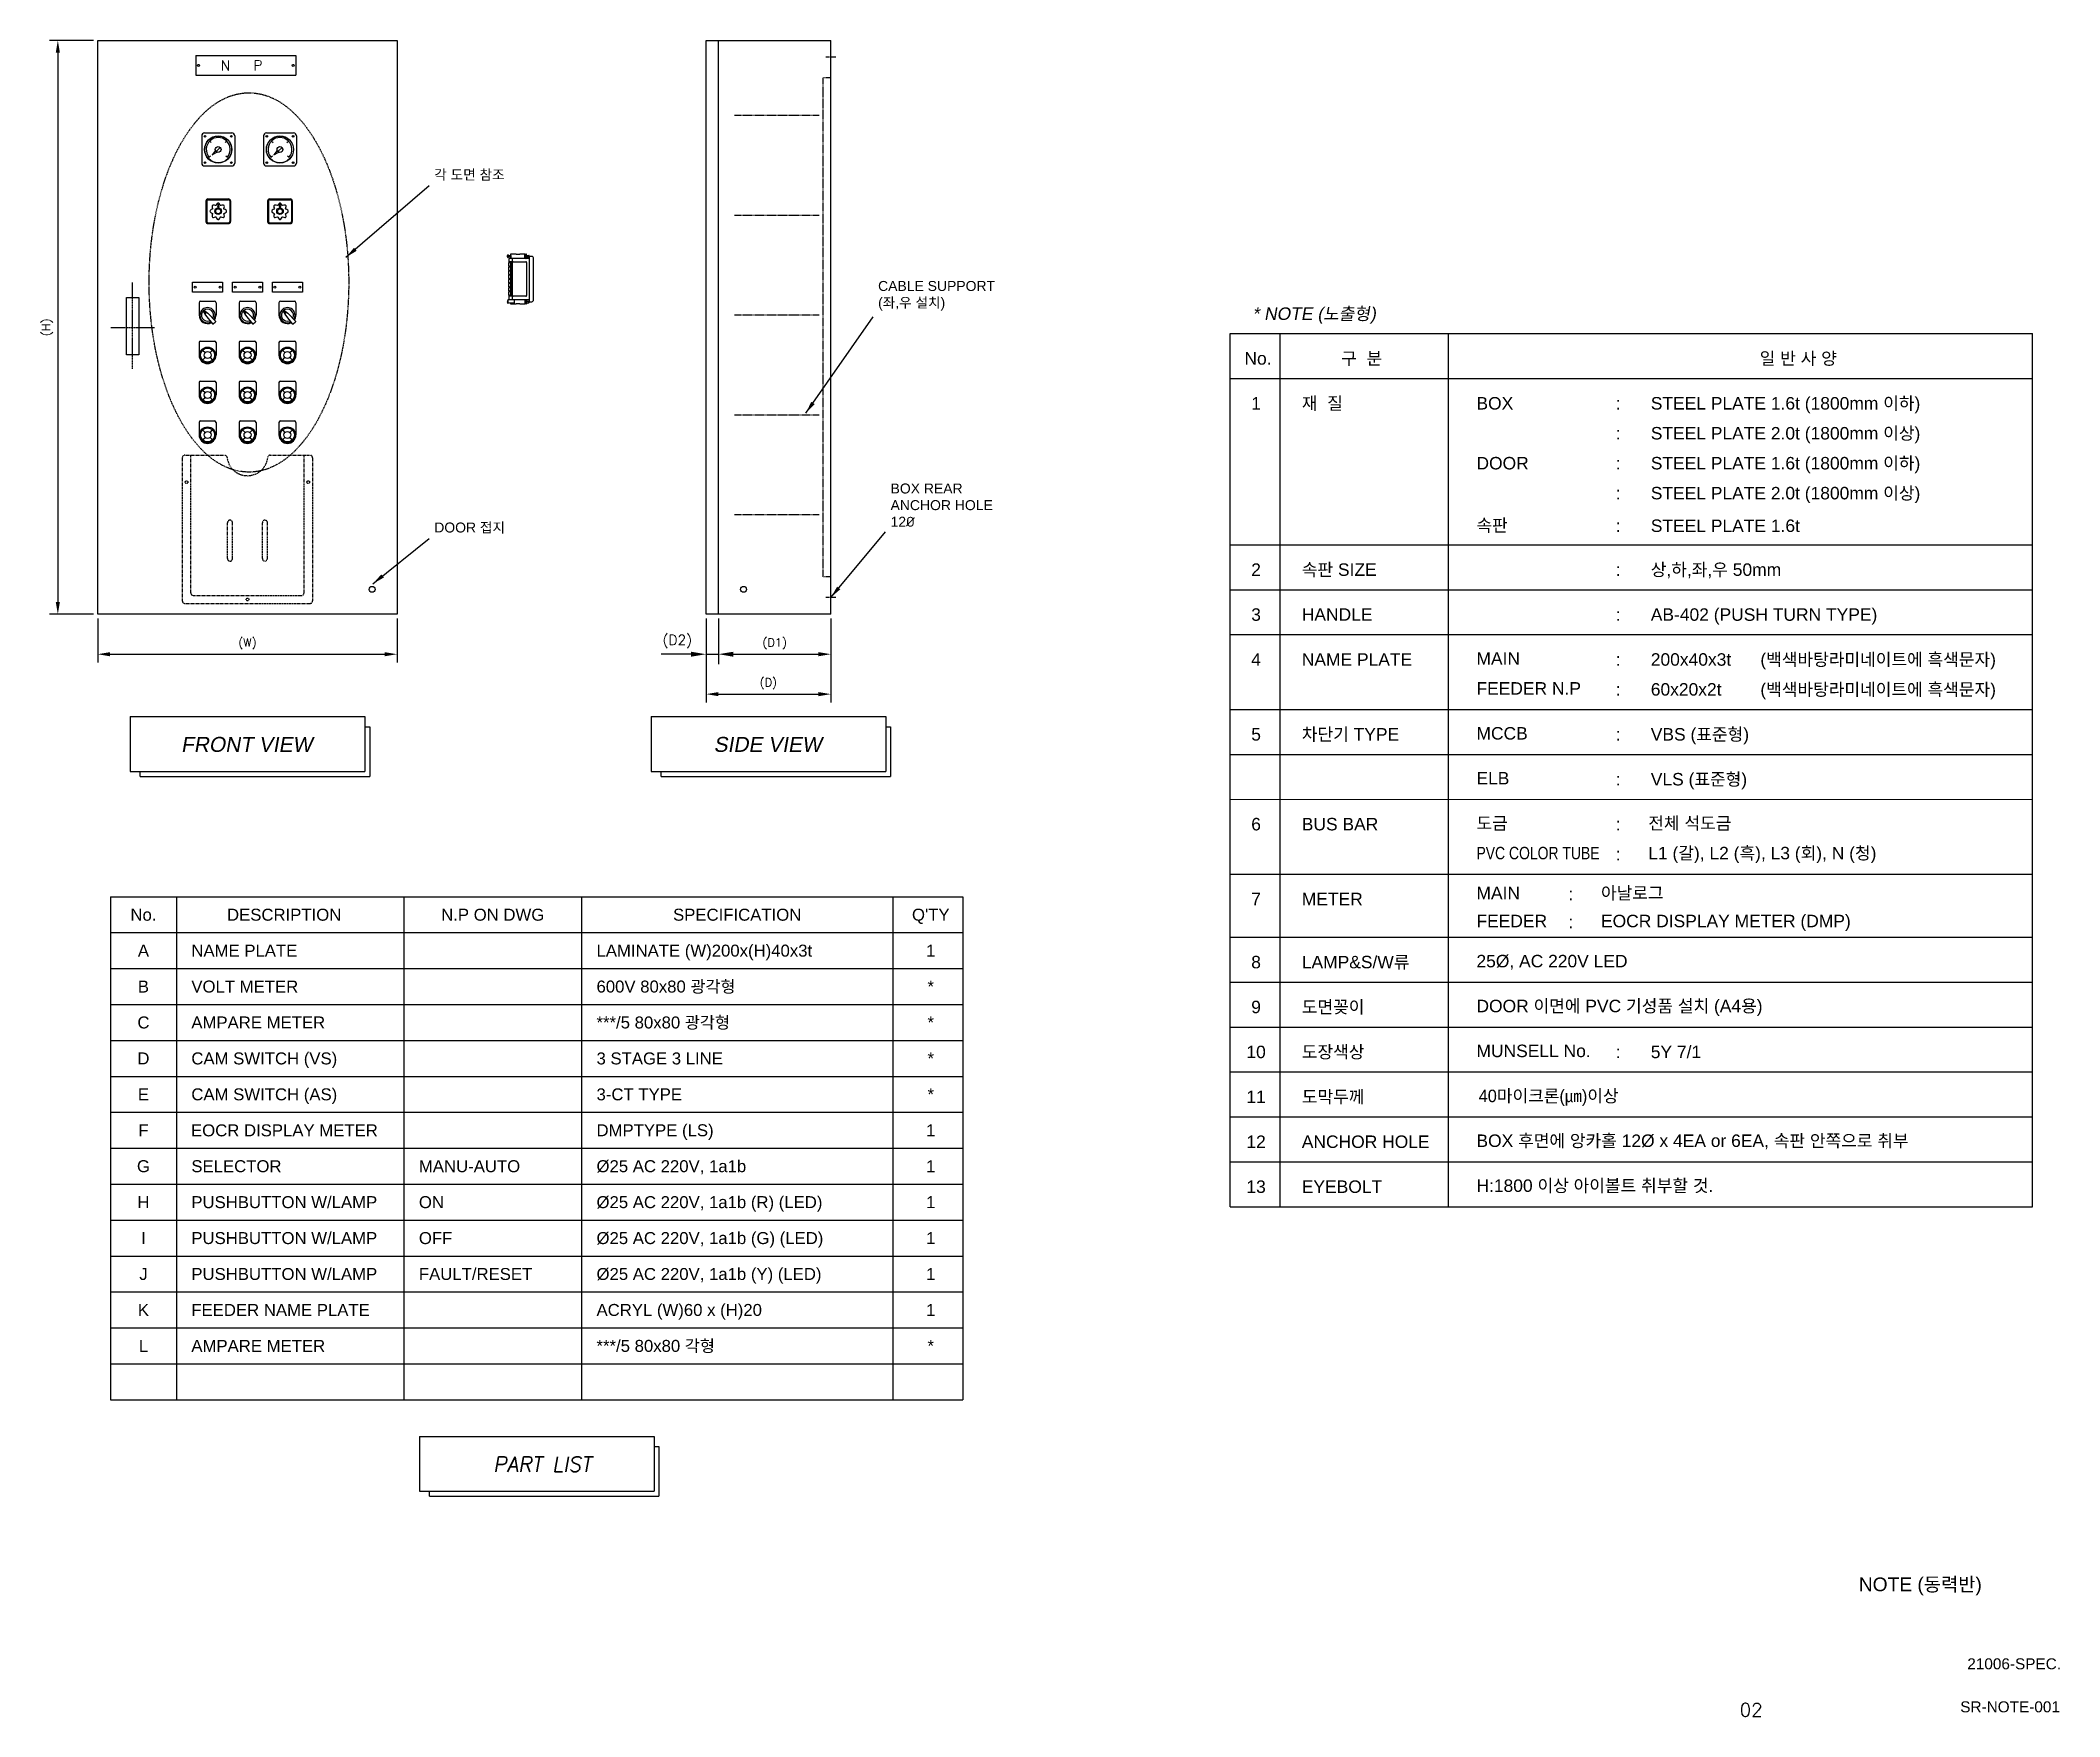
# Model space of a CAD drawing. Header units: millimetres. Extents: x 60229 to 91621, y 21923 to 36546.
# Drawn here: x 67240 to 72143, y 32477 to 36546 of the extents above; entities that cross this region are included whole.
import ezdxf
from ezdxf.enums import TextEntityAlignment as Align

# ---------------------------------------------------------------- set-up
doc = ezdxf.new("R2010")
doc.units = ezdxf.units.MM
doc.linetypes.add('CENTER', pattern=[2, 1.25, -0.25, 0.25, -0.25])
doc.linetypes.add('HIDDEN', pattern=[2.5, 1.5, -1])
doc.layers.add('BLOCK', color=3, linetype='Continuous')
doc.layers.add('H', color=2, linetype='HIDDEN')
doc.styles.add('ROMANS', font='romans.shx', dxfattribs={"bigfont": 'fhg.shx'})
doc.styles.get("Standard").update_dxf_attribs({"font": 'arial.ttf'})
doc.styles.add('돋음체', font='gulim.ttc')
doc.dimstyles.get("Standard").update_dxf_attribs({"dimtxt": 0.18, "dimasz": 0.18, "dimexe": 0.18, "dimexo": 0.0625, "dimgap": 0.09, "dimtad": 0, "dimtih": 1, "dimtoh": 1, "dimdec": 4, "dimzin": 0, "dimdsep": 46, "dimtxsty": 'Standard', "dimcen": 0.09, "dimadec": 0, "dimazin": 0, "dimtfac": 1, "dimtdec": 4, "dimtofl": 0, "dimtmove": 0, "dimatfit": 3, "dimfxl": 1, "dimtolj": 1, "dimtzin": 0, "dimarcsym": 0})
doc.dimstyles.new('STANDARD$0', dxfattribs={"dimscale": 12, "dimtxt": 2, "dimasz": 3, "dimexe": 2, "dimexo": 1, "dimgap": 1, "dimtad": 1, "dimdec": 0, "dimzin": 0, "dimdsep": 46, "dimtxsty": 'ROMANS', "dimcen": 0, "dimclrd": 3, "dimclre": 3, "dimclrt": 7, "dimadec": 0, "dimazin": 0, "dimtfac": 0.5, "dimtdec": 0, "dimtix": 1, "dimtmove": 1, "dimatfit": 3, "dimfxl": 1, "dimtolj": 1, "dimtzin": 0, "dimarcsym": 0})

msp = doc.modelspace()

# ---------------------------------------------------------------- texts
at = {"lineweight": -2}
for s, height, style, p in [('N   P', 24.23, 'ROMANS', (67678.1, 36473.7)), ('40마이크론(㎛)이상', 30.287, '돋음체', (70732.2, 33968.9)), ('02', 32.58, 'ROMANS', (71365.9, 32477.3))]:
    msp.add_text(s, height=height, dxfattribs=dict(at, style=style)).set_placement(p)
at = {"color": 4, "lineweight": -2, "oblique": 10}
msp.add_text('* NOTE (노출형)', height=30.287, dxfattribs=at).set_placement((70183, 35867.8))
at = {"lineweight": -2}
for s, height, p in [('구  분', 30.29, (70448.1, 35759.3)), ('일 반 사 양', 30.29, (71508.2, 35759.3)), ('No.', 30.29, (70196.3, 35759.3)), ('1', 30.3, (70191.7, 35650.3)), ('2', 30.3, (70191.7, 35246.5)), ('3', 30.3, (70191.7, 35137.4)), ('4', 30.3, (70191.7, 35028.4)), ('5', 30.3, (70191.7, 34846.7)), ('6', 30.3, (70191.7, 34628.6)), ('7', 30.3, (70191.7, 34446.9)), ('No.', 29.08, (67490.1, 34409.4)), ('DESCRIPTION', 29.075, (67831.8, 34409.4)), ('N.P ON DWG', 29.08, (68338.2, 34409.4)), ('SPECIFICATION', 29.075, (68931.8, 34409.4)), ("Q'TY", 29.08, (69401.8, 34409.4)), ('A', 29.1, (67490.1, 34322.2)), ('1', 29.1, (69401.8, 34322.2)), ('8', 30.3, (70191.7, 34293.8)), ('B', 29.1, (67490.1, 34235)), ('*', 29.1, (69401.8, 34235)), ('C', 29.1, (67490.1, 34147.8)), ('*', 29.1, (69401.8, 34147.8)), ('9', 30.3, (70191.7, 34184.8)), ('D', 29.1, (67490.1, 34060.5)), ('*', 29.1, (69401.8, 34060.5)), ('10', 30.29, (70191.7, 34075.7)), ('E', 29.1, (67490.1, 33973.3)), ('*', 29.1, (69401.8, 33973.3)), ('11', 30.29, (70191.7, 33966.7)), ('F', 29.1, (67490.1, 33886.1)), ('1', 29.1, (69401.8, 33886.1)), ('12', 30.29, (70191.7, 33857.7)), ('G', 29.1, (67490.1, 33798.9)), ('1', 29.1, (69401.8, 33798.9)), ('H', 29.1, (67490.1, 33711.6)), ('1', 29.1, (69401.8, 33711.6)), ('13', 30.29, (70191.7, 33748.6)), ('I', 29.1, (67490.1, 33624.4)), ('1', 29.1, (69401.8, 33624.4)), ('J', 29.1, (67490.1, 33537.2)), ('1', 29.1, (69401.8, 33537.2)), ('K', 29.1, (67490.1, 33449.9)), ('1', 29.1, (69401.8, 33449.9)), ('L', 29.1, (67490.1, 33362.7)), ('*', 29.1, (69401.8, 33362.7)), ('NOTE (동력반)', 33.32, (71804.6, 32781.7))]:
    msp.add_text(s, height=height, dxfattribs=at).set_placement(p, align=Align.CENTER)
for s, height, p in [('재  질', 30.29, (70302.7, 35650.3)), ('BOX', 30.29, (70726.8, 35650.3)), (':', 30.3, (71065.3, 35650.3)), ('STEEL PLATE 1.6t (1800mm 이하)', 30.287, (71150.1, 35650.3)), (':', 30.3, (71065.3, 35577.6)), ('STEEL PLATE 2.0t (1800mm 이상)', 30.287, (71150.1, 35577.6)), ('DOOR', 30.29, (70726.8, 35504.9)), (':', 30.3, (71065.3, 35504.9)), ('STEEL PLATE 1.6t (1800mm 이하)', 30.287, (71150.1, 35504.9)), (':', 30.3, (71065.3, 35432.2)), ('STEEL PLATE 2.0t (1800mm 이상)', 30.287, (71150.1, 35432.2)), ('속판', 30.29, (70726.8, 35354.1)), (':', 30.3, (71065.3, 35353)), ('STEEL PLATE 1.6t', 30.287, (71150.1, 35353)), ('속판 SIZE', 30.29, (70302.7, 35246.5)), (':', 30.3, (71065.3, 35246.5)), ('상,하,좌,우 50mm', 30.287, (71150.1, 35246.5)), ('HANDLE', 30.29, (70302.7, 35137.5)), (':', 30.3, (71065.3, 35137.4)), ('AB-402 (PUSH TURN TYPE)', 30.287, (71150.1, 35137.4)), ('NAME PLATE', 30.29, (70302.7, 35028.4)), ('MAIN', 30.29, (70726.8, 35030.8)), ('200x40x3t', 30.29, (71150.1, 35028.4)), ('(백색바탕라미네이트에 흑색문자)', 30.287, (71416.2, 35028.4)), (':', 30.3, (71065.3, 35028.4)), ('FEEDER N.P', 30.29, (70726.8, 34958.2)), (':', 30.3, (71065.3, 34955.8)), ('60x20x2t', 30.29, (71150.1, 34955.8)), ('(백색바탕라미네이트에 흑색문자)', 30.287, (71416.2, 34955.7)), ('차단기 TYPE', 30.29, (70302.8, 34846.7)), ('MCCB', 30.29, (70726.8, 34849.1)), (':', 30.3, (71065.3, 34846.7)), ('VBS (표준형)', 30.29, (71150.1, 34846.7)), ('ELB ', 30.29, (70726.8, 34740.1)), ('VLS (표준형)', 30.29, (71150.1, 34737.7)), (':', 30.3, (71065.3, 34737.7)), ('전체 석도금', 30.29, (71144, 34631)), ('BUS BAR', 30.29, (70302.7, 34628.6)), ('도금', 30.29, (70726.8, 34631)), (':', 30.3, (71065.3, 34628.6)), (':', 30.3, (71065.3, 34555.9)), ('METER', 30.29, (70302.7, 34446.9)), ('MAIN', 30.29, (70726.8, 34461.5)), (':', 30.3, (70950.4, 34459.1)), ('아날로그', 30.29, (71029.2, 34461.5)), ('FEEDER', 30.29, (70726.8, 34393.5)), ('EOCR DISPLAY METER (DMP)', 30.287, (71029.2, 34393.5)), (':', 30.3, (70950.4, 34391.1)), ('NAME PLATE', 29.08, (67606.4, 34322.2)), ('LAMINATE (W)200x(H)40x3t', 29.075, (68590.2, 34322.2)), ('LAMP&S/W류', 30.29, (70302.7, 34293.8)), ('25%%C, AC 220V LED', 30.287, (70726.8, 34296.2)), ('VOLT METER', 29.08, (67606.4, 34235)), ('600V 80x80 광각형', 29.075, (68590.2, 34235)), ('AMPARE METER', 29.075, (67606.4, 34147.8)), ('***/5 80x80 광각형', 29.075, (68590.2, 34147.8)), ('도면꽂이', 30.29, (70302.7, 34184.8)), ('DOOR 이면에 PVC 기성품 설치 (A4용)', 30.287, (70726.8, 34187.2)), ('CAM SWITCH (VS)', 29.075, (67606.4, 34060.5)), ('3 STAGE 3 LINE', 29.075, (68590.2, 34060.5)), ('도장색상', 30.29, (70302.7, 34075.7)), ('MUNSELL No.', 30.287, (70726.8, 34078.2)), (':', 30.3, (71065.3, 34075.7)), ('CAM SWITCH (AS)', 29.075, (67606.4, 33973.3)), ('3-CT TYPE', 29.08, (68590.2, 33973.3)), ('도막두께', 30.29, (70302.9, 33966.9)), ('EOCR DISPLAY METER', 29.075, (67605.6, 33885.9)), ('DMPTYPE (LS)', 29.075, (68590.2, 33886.1)), ('ANCHOR HOLE', 30.287, (70302.7, 33857.7)), ('BOX 후면에 앙카홀 12%%C x 4EA or 6EA, 속판 안쪽으로 취부', 30.287, (70726.8, 33860.1)), ('SELECTOR', 29.08, (67606.4, 33798.9)), ('MANU-AUTO', 29.08, (68158.9, 33798.9)), ('%%C25 AC 220V, 1a1b', 29.075, (68590.2, 33798.9)), ('H:1800 이상 아이볼트 취부할 것.', 30.287, (70726.8, 33751.1)), ('PUSHBUTTON W/LAMP', 29.075, (67606.4, 33711.6)), ('ON', 29.08, (68158.9, 33711.6)), ('%%C25 AC 220V, 1a1b (R) (LED)', 29.075, (68590.2, 33711.6)), ('EYEBOLT', 30.29, (70302.7, 33748.6)), ('PUSHBUTTON W/LAMP', 29.075, (67606.4, 33624.4)), ('OFF', 29.08, (68158.9, 33624.4)), ('%%C25 AC 220V, 1a1b (G) (LED)', 29.075, (68590.2, 33624.4)), ('PUSHBUTTON W/LAMP', 29.075, (67606.4, 33537.2)), ('FAULT/RESET', 29.075, (68158.9, 33537.2)), ('%%C25 AC 220V, 1a1b (Y) (LED)', 29.075, (68590.2, 33537.2)), ('FEEDER NAME PLATE', 29.075, (67606.4, 33449.9)), ('ACRYL (W)60 x (H)20', 29.075, (68590.2, 33449.9)), ('AMPARE METER', 29.075, (67606.4, 33362.7)), ('***/5 80x80 각형', 29.075, (68590.2, 33362.7)), ('21006-SPEC.', 26.652, (71918.6, 32592.1)), ('SR-NOTE-001', 26.652, (71901.5, 32487.7))]:
    msp.add_text(s, height=height, dxfattribs=at).set_placement(p)
at = {"color": 4, "lineweight": -2, "oblique": 10}
for s, p in [('FRONT VIEW', (67740.7, 34819.2)), ('SIDE VIEW', (69005.7, 34819.2))]:
    msp.add_text(s, height=36.34, dxfattribs=at).set_placement(p, align=Align.CENTER)
at = {"lineweight": -2, "width": 0.8}
msp.add_text('PVC COLOR TUBE', height=30.287, dxfattribs=at).set_placement((70726.8, 34558.4))
at = {"color": 4, "lineweight": -2}
for s, height, p in [('L1 (갈), L2 (흑), L3 (회), N (청)', 30.287, (71144, 34558.4)), ('5Y 7/1', 30.29, (71150.1, 34075.7))]:
    msp.add_text(s, height=height, dxfattribs=at).set_placement(p)
at = {"color": 4, "lineweight": -2, "style": 'ROMANS', "oblique": 10}
msp.add_text('PART LIST', height=36.34, dxfattribs=at).set_placement((68458.7, 33071.8), align=Align.CENTER)
at = {"color": 7, "lineweight": -2, "attachment_point": 4}
for s, insert, char_height in [('각 도면 참조', (68196.2, 36219.1), 24.23), ('CABLE SUPPORT\\P(좌,우 설치)', (69273.9, 35926.4), 24.229), ('BOX REAR\\PANCHOR HOLE\\P12{\\fISOCPEUR|b0|i0|c0|p34;%%C}', (69304.2, 35418.2), 24.229), ('DOOR 접지', (68196.2, 35362.6), 24.23)]:
    msp.add_mtext(s, dxfattribs=dict(at, insert=insert, char_height=char_height))
at = {"color": 7, "linetype": 'ByBlock', "lineweight": -2, "insert": (68786.5, 35086.9), "char_height": 24.23, "attachment_point": 5, "style": 'ROMANS'}
msp.add_mtext('\\A1;(D2)', dxfattribs=at)

# ---------------------------------------------------------------- blocks, each defined once
blk = doc.blocks.new('*D55')
at = {"color": 3, "lineweight": -2, "transparency": 16777216}
for p, q in [((67379.1, 35143.2), (67379.1, 35036.3)), ((68106, 35143.2), (68106, 35036.3)), ((67409.1, 35056.3), (68076, 35056.3))]:
    blk.add_line(p, q, dxfattribs=at)
at = {"color": 3, "transparency": 16777216}
for points in [[(67409.1, 35061.3), (67409.1, 35051.3), (67379.1, 35056.3)], [(68076, 35061.3), (68076, 35051.3), (68106, 35056.3)]]:
    blk.add_solid(points, dxfattribs=at)
at = {"color": 7, "lineweight": -2, "transparency": 16777216, "insert": (67742.6, 35081.5), "char_height": 20, "attachment_point": 5, "style": 'ROMANS'}
blk.add_mtext('\\A1;(W)', dxfattribs=at)
blk = doc.blocks.new('*D56')
at = {"color": 3, "lineweight": -2, "transparency": 16777216}
for p, q in [((67369.1, 36546.4), (67262.2, 36546.4)), ((67282.2, 36516.4), (67282.2, 35183.2)), ((67369.1, 35153.2), (67262.2, 35153.2))]:
    blk.add_line(p, q, dxfattribs=at)
at = {"color": 3, "transparency": 16777216}
for points in [[(67277.2, 36516.4), (67287.2, 36516.4), (67282.2, 36546.4)], [(67277.2, 35183.2), (67287.2, 35183.2), (67282.2, 35153.2)]]:
    blk.add_solid(points, dxfattribs=at)
at = {"color": 7, "lineweight": -2, "transparency": 16777216, "insert": (67257, 35849.8), "char_height": 20, "attachment_point": 5, "rotation": 90, "style": 'ROMANS'}
blk.add_mtext('\\A1;(H)', dxfattribs=at)
blk = doc.blocks.new('*D57')
at = {"color": 3, "lineweight": -2, "transparency": 16777216}
for p, q in [((68886.5, 35143.2), (68886.5, 35036.3)), ((69159.1, 35143.2), (69159.1, 35036.3)), ((68916.5, 35056.3), (69129.1, 35056.3))]:
    blk.add_line(p, q, dxfattribs=at)
at = {"color": 3, "transparency": 16777216}
for points in [[(68916.5, 35061.3), (68916.5, 35051.3), (68886.5, 35056.3)], [(69129.1, 35061.3), (69129.1, 35051.3), (69159.1, 35056.3)]]:
    blk.add_solid(points, dxfattribs=at)
at = {"color": 7, "lineweight": -2, "transparency": 16777216, "insert": (69022.8, 35081.5), "char_height": 20, "attachment_point": 5, "style": 'ROMANS'}
blk.add_mtext('\\A1;(D1)', dxfattribs=at)
blk = doc.blocks.new('*D58')
at = {"color": 3, "lineweight": -2, "transparency": 16777216}
for p, q in [((68856.2, 35143.2), (68856.2, 34939.4)), ((69159.1, 35143.2), (69159.1, 34939.4)), ((68886.2, 34959.4), (69129.1, 34959.4))]:
    blk.add_line(p, q, dxfattribs=at)
at = {"color": 3, "transparency": 16777216}
for points in [[(68886.2, 34964.4), (68886.2, 34954.4), (68856.2, 34959.4)], [(69129.1, 34964.4), (69129.1, 34954.4), (69159.1, 34959.4)]]:
    blk.add_solid(points, dxfattribs=at)
at = {"color": 7, "lineweight": -2, "transparency": 16777216, "insert": (69007.6, 34984.6), "char_height": 20, "attachment_point": 5, "style": 'ROMANS'}
blk.add_mtext('\\A1;(D)', dxfattribs=at)
blk = doc.blocks.new('NP-M200')
at = {"color": 3}
for p, q in [((-100, 20), (100, 20)), ((-100, 20), (-100, -20)), ((100, 20), (100, -20)), ((-100, -20), (100, -20))]:
    blk.add_line(p, q, dxfattribs=at)
at = {"color": 8}
for centre in [(-95, 0), (95, 0)]:
    blk.add_circle(centre, 2, dxfattribs=at)
blk = doc.blocks.new('SS2-25')
at = {"color": 3}
for p, q in [((-17, 25), (-17, 0)), ((-14, 28), (14, 28)), ((17, 25), (17, 0)), ((9.7, -17.3), (11.2, -17.5)), ((11.2, -17.5), (15.9, -13.3)), ((15.9, -11.8), (15.9, -13.3))]:
    blk.add_line(p, q, dxfattribs=at)
at = {"color": 8}
for p, q in [((-8.7, 8.3), (-4.1, -0.1)), ((-8, 9.1), (-3.1, 3.5)), ((-7.2, 9.7), (0.6, 4.1)), ((0.6, 4.1), (15.9, -11.8)), ((-4.1, -0.1), (9.7, -17.3))]:
    blk.add_line(p, q, dxfattribs=at)
at = {"color": 3}
for centre, radius, start, end in [((-14, 25), 3, 90, 180), ((0, 0), 17, 180, 297.6758), ((0, 0), 17, 325.0198, 0), ((14, 25), 3, 0, 90)]:
    blk.add_arc(centre, radius, start, end, dxfattribs=at)
at = {"color": 8}
for radius, start, end in [(15.2, 326.3304, 296.3652), (12.1, 329.6355, 293.06)]:
    blk.add_arc((0, 0), radius, start, end, dxfattribs=at)
blk = doc.blocks.new('SEL-25')
blk.add_blockref('SS2-25', (0, 0))
blk = doc.blocks.new('PBL-25')
at = {"color": 3}
for p, q in [((-17, 25), (-17, 0)), ((-14, 28), (14, 28)), ((17, 25), (17, 0))]:
    blk.add_line(p, q, dxfattribs=at)
at = {"color": 8, "linetype": 'Continuous'}
for p, q in [((-9.9, 9.9), (-4.9, 4.9)), ((4.9, 4.9), (9.9, 9.9)), ((-9.9, -9.9), (-4.9, -4.9)), ((4.9, -4.9), (9.9, -9.9))]:
    blk.add_line(p, q, dxfattribs=at)
for radius in [16, 14]:
    blk.add_circle((0, 0), radius, dxfattribs=at)
at = {"color": 8}
blk.add_circle((0, 0), 7, dxfattribs=at)
at = {"color": 3}
for centre, radius, start, end in [((-14, 25), 3, 90, 180), ((0, 0), 17, 180, 0), ((14, 25), 3, 0, 90)]:
    blk.add_arc(centre, radius, start, end, dxfattribs=at)
blk = doc.blocks.new('NP-F60')
at = {"color": 3}
for p, q in [((-30, 10), (30, 10)), ((-30, -10), (-30, 10)), ((30, 10), (30, -10)), ((30, -10), (-30, -10))]:
    blk.add_line(p, q, dxfattribs=at)
at = {"color": 8}
for centre in [(-25, 0), (25, 0)]:
    blk.add_circle(centre, 2, dxfattribs=at)
blk = doc.blocks.new('도면함')
at = {"color": 8, "linetype": 'HIDDEN'}
for p, q in [((-130.5, 384), (-130.5, 97)), ((-125.5, 389), (-45.7, 389)), ((-113.5, 113), (-113.5, 389)), ((45.7, 389), (125.5, 389)), ((113.5, 113), (113.5, 389)), ((130.5, 384), (130.5, 97)), ((-40, 181.8), (-40, 253.8)), ((-35, 258.8), (-35, 258.8)), ((-30, 181.8), (-30, 253.8)), ((30, 181.8), (30, 253.8)), ((35, 258.8), (35, 258.8)), ((40, 181.8), (40, 253.8)), ((-35, 176.8), (-35, 176.8)), ((35, 176.8), (35, 176.8)), ((-125.5, 92), (125.5, 92)), ((-108.5, 108), (108.5, 108))]:
    blk.add_line(p, q, dxfattribs=at)
for centre in [(-122, 335), (122, 335), (0, 100)]:
    blk.add_circle(centre, 2.71, dxfattribs=at)
for centre, radius, start, end in [((-125.5, 384), 5, 90, 180), ((-45.7, 384), 5, 6.2401, 90), ((0, 389), 41, 186.2401, 353.7599), ((45.7, 384), 5, 90, 173.7599), ((125.5, 384), 5, 0, 90), ((-35, 253.8), 5, 90, 180), ((-35, 253.8), 5, 0, 90), ((35, 253.8), 5, 90, 180), ((35, 253.8), 5, 0, 90), ((-35, 181.8), 5, 180, 270), ((-35, 181.8), 5, 270, 0), ((35, 181.8), 5, 180, 270), ((35, 181.8), 5, 270, 0), ((-125.5, 97), 5, 180, 270), ((-108.5, 113), 5, 180, 270), ((108.5, 113), 5, 270, 0), ((125.5, 97), 5, 270, 0)]:
    blk.add_arc(centre, radius, start, end, dxfattribs=at)
blk = doc.blocks.new('DMLS')
for p, q in [((-20.1, 0), (-22.1, 0)), ((-22.1, 0), (-22.1, -2)), ((-16.1, 0), (-20.1, 0)), ((-8.6, 0), (-16.1, 0)), ((-8.6, 0), (-6.3, 0)), ((-6.3, 0), (-2.3, 0)), ((-2.3, 0), (0, 0)), ((12.5, 0), (0, 0)), ((12.9, 0), (12.5, 0)), ((12.9, 0), (14.9, 0)), ((12.9, -9.5), (12.9, 0)), ((15.6, 0), (14.9, 0)), ((14.9, -9.5), (14.9, 0)), ((16.3, 0), (15.6, 0)), ((16.9, 0), (16.3, 0)), ((16.9, -9.5), (16.9, 0)), ((-30, -3.7), (-29.9, -3.7)), ((-30, -4.8), (-29.6, -4.8)), ((-30, -5.3), (-29.1, -5.3)), ((-29.1, -5.2), (-29.1, -1.2)), ((-29.1, -1.2), (-27.1, -1.2)), ((-29.1, -6.3), (-29.1, -5.2)), ((-29.1, -7.8), (-29.1, -6.3)), ((-29.1, -7.8), (-27.1, -7.8)), ((-27.1, -7.8), (-27.1, -1.2)), ((-27.1, -2.5), (-22, -2.5)), ((-27.1, -6.5), (-21.7, -6.5)), ((-26.1, -12), (-26.1, -18)), ((-26.1, -18), (-26.1, -21)), ((-26.1, -18), (-24.1, -18)), ((-24.1, -21), (-26.1, -21)), ((-26.1, -29), (-26.1, -21)), ((-26.1, -29), (-26.1, -31)), ((-26.1, -29), (-24.1, -29)), ((-24.1, -31), (-26.1, -31)), ((-26.1, -39), (-26.1, -31)), ((-26.1, -39), (-26.1, -41)), ((-26.1, -39), (-24.1, -39)), ((-24.1, -41), (-26.1, -41)), ((-26.1, -49), (-26.1, -41)), ((-26.1, -49), (-26.1, -51)), ((-26.1, -49), (-24.1, -49)), ((-18.7, -10), (-24.1, -10)), ((-18.1, -18), (-24.1, -18)), ((-18.1, -21), (-24.1, -21)), ((-18.1, -29), (-24.1, -29)), ((-18.1, -31), (-24.1, -31)), ((-18.1, -39), (-24.1, -39)), ((-18.1, -41), (-24.1, -41)), ((-18.1, -49), (-24.1, -49)), ((-22.6, -24.5), (-22.4, -24.5)), ((-22.6, -24.5), (-22.4, -24.5)), ((-22.6, -25.5), (-22.6, -25.5)), ((-22.6, -34.5), (-22.4, -34.5)), ((-22.6, -34.5), (-22.4, -34.5)), ((-22.6, -35.5), (-22.6, -35.5)), ((-22.6, -44.5), (-22.4, -44.5)), ((-22.6, -44.5), (-22.4, -44.5)), ((-22.6, -45.5), (-22.6, -45.5)), ((-21.7, -4.5), (-21.7, -9.5)), ((-21.7, -22.1), (-21.7, -22.1)), ((-21.7, -27.9), (-21.7, -22.1)), ((-21.7, -22.1), (-20.7, -22.1)), ((-21.7, -27.9), (-21.7, -27.9)), ((-21.7, -27.9), (-20.7, -27.9)), ((-21.7, -32.1), (-21.7, -32.1)), ((-21.7, -37.9), (-21.7, -32.1)), ((-21.7, -32.1), (-20.7, -32.1)), ((-21.7, -37.9), (-21.7, -37.9)), ((-21.7, -37.9), (-20.7, -37.9)), ((-21.7, -42.1), (-21.7, -42.1)), ((-21.7, -47.9), (-21.7, -42.1)), ((-21.7, -42.1), (-20.7, -42.1)), ((-21.7, -47.9), (-21.7, -47.9)), ((-21.7, -47.9), (-20.7, -47.9)), ((-20.7, -27.9), (-20.7, -22.1)), ((-20.7, -22.7), (-20.7, -23.4)), ((-20.7, -23.5), (-20.6, -23.5)), ((-20.7, -26.5), (-20.6, -26.5)), ((-20.7, -26.6), (-20.7, -27.3)), ((-20.7, -37.9), (-20.7, -32.1)), ((-20.7, -32.7), (-20.7, -33.4)), ((-20.7, -33.5), (-20.6, -33.5)), ((-20.7, -36.5), (-20.6, -36.5)), ((-20.7, -36.6), (-20.7, -37.3)), ((-20.7, -47.9), (-20.7, -42.1)), ((-20.7, -42.7), (-20.7, -43.4)), ((-20.7, -43.5), (-20.6, -43.5)), ((-20.7, -46.5), (-20.6, -46.5)), ((-20.7, -46.6), (-20.7, -47.3)), ((-20.6, -21.6), (-20.2, -21.6)), ((-20.6, -21.7), (-20.6, -21.6)), ((-20.2, -21.7), (-20.6, -21.7)), ((-20.6, -21.7), (-20.6, -22.7)), ((-20.6, -27.4), (-20.6, -28.4)), ((-20.6, -31.6), (-20.2, -31.6)), ((-20.6, -31.7), (-20.6, -31.6)), ((-20.2, -31.7), (-20.6, -31.7)), ((-20.6, -31.7), (-20.6, -32.7)), ((-20.6, -37.4), (-20.6, -38.4)), ((-20.6, -41.6), (-20.2, -41.6)), ((-20.6, -41.7), (-20.6, -41.6)), ((-20.2, -41.7), (-20.6, -41.7)), ((-20.6, -41.7), (-20.6, -42.7)), ((-20.6, -47.4), (-20.6, -48.4)), ((-20.4, -21.6), (-19.2, -21.6)), ((-20.4, -25.5), (-20.4, -24.5)), ((-20.4, -25.5), (-20.2, -25.5)), ((-19.2, -28.4), (-20.4, -28.4)), ((-20.4, -31.6), (-19.2, -31.6)), ((-20.4, -35.5), (-20.4, -34.5)), ((-20.4, -35.5), (-20.2, -35.5)), ((-19.2, -38.4), (-20.4, -38.4)), ((-20.4, -41.6), (-19.2, -41.6)), ((-20.4, -45.5), (-20.4, -44.5)), ((-20.4, -45.5), (-20.2, -45.5)), ((-19.2, -48.4), (-20.4, -48.4)), ((-20.2, -21.6), (-20.2, -21.7)), ((-20.2, -22.7), (-20.2, -24.5)), ((-20.2, -24.5), (-20.2, -25.5)), ((-20.2, -25.5), (-20.2, -27.4)), ((-20.2, -31.6), (-20.2, -31.7)), ((-20.2, -32.7), (-20.2, -34.5)), ((-20.2, -34.5), (-20.2, -35.5)), ((-20.2, -35.5), (-20.2, -37.4)), ((-20.2, -41.6), (-20.2, -41.7)), ((-20.2, -42.7), (-20.2, -44.5)), ((-20.2, -44.5), (-20.2, -45.5)), ((-20.2, -45.5), (-20.2, -47.4)), ((-19.1, -21.5), (-18.1, -21.5)), ((-19.1, -21.5), (-19.1, -28.5)), ((-19.1, -28.5), (-19.1, -28.5)), ((-18.1, -28.5), (-19.1, -28.5)), ((-19.1, -28.5), (-18.1, -28.5)), ((-19.1, -31.5), (-18.1, -31.5)), ((-19.1, -31.5), (-19.1, -38.5)), ((-19.1, -38.5), (-19.1, -38.5)), ((-18.1, -38.5), (-19.1, -38.5)), ((-19.1, -38.5), (-18.1, -38.5)), ((-19.1, -41.5), (-18.1, -41.5)), ((-19.1, -41.5), (-19.1, -48.5)), ((-19.1, -48.5), (-19.1, -48.5)), ((-18.1, -48.5), (-19.1, -48.5)), ((-19.1, -48.5), (-18.1, -48.5)), ((-16.1, -10), (-18.7, -10)), ((-18.1, -12), (-18.1, -17)), ((-18.1, -17), (-18.1, -17)), ((-18.1, -17), (-18.1, -103)), ((-16.1, -18), (-17.1, -18)), ((-17.1, -102), (-17.1, -18)), ((23.9, -10), (-16.1, -10)), ((-16.1, -18), (14.9, -18)), ((16.9, -2.5), (22.4, -2.5)), ((16.9, -6.5), (22.4, -6.5)), ((16.9, -20), (16.9, -100)), ((22.4, -6.5), (22.4, -2.5)), ((22.9, -3), (22.4, -2.5)), ((22.9, -6), (22.4, -6.5)), ((22.9, -6), (22.9, -3)), ((28.9, -5), (23.9, -5)), ((23.9, -10), (23.9, -5)), ((23.9, -110), (23.9, -10)), ((33.9, -110), (33.9, -10)), ((-24.1, -51), (-26.1, -51)), ((-26.1, -59), (-26.1, -51)), ((-26.1, -59), (-26.1, -61)), ((-26.1, -59), (-24.1, -59)), ((-24.1, -61), (-26.1, -61)), ((-26.1, -69), (-26.1, -61)), ((-26.1, -69), (-26.1, -71)), ((-26.1, -69), (-24.1, -69)), ((-24.1, -71), (-26.1, -71)), ((-26.1, -79), (-26.1, -71)), ((-26.1, -79), (-26.1, -81)), ((-26.1, -79), (-24.1, -79)), ((-24.1, -81), (-26.1, -81)), ((-26.1, -89), (-26.1, -81)), ((-26.1, -89), (-24.1, -89)), ((-26.1, -89), (-26.1, -91)), ((-24.1, -91), (-26.1, -91)), ((-26.1, -99), (-26.1, -91)), ((-18.1, -51), (-24.1, -51)), ((-18.1, -59), (-24.1, -59)), ((-18.1, -61), (-24.1, -61)), ((-18.1, -69), (-24.1, -69)), ((-18.1, -71), (-24.1, -71)), ((-18.1, -79), (-24.1, -79)), ((-18.1, -81), (-24.1, -81)), ((-18.1, -89), (-24.1, -89)), ((-18.1, -91), (-24.1, -91)), ((-22.6, -54.5), (-22.4, -54.5)), ((-22.6, -54.5), (-22.4, -54.5)), ((-22.6, -55.5), (-22.6, -55.5)), ((-22.6, -64.5), (-22.4, -64.5)), ((-22.6, -64.5), (-22.4, -64.5)), ((-22.6, -65.5), (-22.6, -65.5)), ((-22.6, -74.5), (-22.4, -74.5)), ((-22.6, -74.5), (-22.4, -74.5)), ((-22.6, -75.5), (-22.6, -75.5)), ((-22.6, -84.5), (-22.4, -84.5)), ((-22.6, -84.5), (-22.4, -84.5)), ((-22.6, -85.5), (-22.6, -85.5)), ((-22.6, -94.5), (-22.4, -94.5)), ((-22.6, -94.5), (-22.4, -94.5)), ((-22.6, -95.5), (-22.6, -95.5)), ((-21.7, -52.1), (-21.7, -52.1)), ((-21.7, -57.9), (-21.7, -52.1)), ((-21.7, -52.1), (-20.7, -52.1)), ((-21.7, -57.9), (-21.7, -57.9)), ((-21.7, -57.9), (-20.7, -57.9)), ((-21.7, -62.1), (-21.7, -62.1)), ((-21.7, -67.9), (-21.7, -62.1)), ((-21.7, -62.1), (-20.7, -62.1)), ((-21.7, -67.9), (-21.7, -67.9)), ((-21.7, -67.9), (-20.7, -67.9)), ((-21.7, -72.1), (-21.7, -72.1)), ((-21.7, -77.9), (-21.7, -72.1)), ((-21.7, -72.1), (-20.7, -72.1)), ((-21.7, -77.9), (-21.7, -77.9)), ((-21.7, -77.9), (-20.7, -77.9)), ((-21.7, -82.1), (-21.7, -82.1)), ((-21.7, -87.9), (-21.7, -82.1)), ((-21.7, -82.1), (-20.7, -82.1)), ((-21.7, -87.9), (-21.7, -87.9)), ((-21.7, -87.9), (-20.7, -87.9)), ((-21.7, -92.1), (-21.7, -92.1)), ((-21.7, -97.9), (-21.7, -92.1)), ((-21.7, -92.1), (-20.7, -92.1)), ((-21.7, -97.9), (-21.7, -97.9)), ((-21.7, -97.9), (-20.7, -97.9)), ((-20.7, -57.9), (-20.7, -52.1)), ((-20.7, -52.7), (-20.7, -53.4)), ((-20.7, -53.5), (-20.6, -53.5)), ((-20.7, -56.5), (-20.6, -56.5)), ((-20.7, -56.6), (-20.7, -57.3)), ((-20.7, -67.9), (-20.7, -62.1)), ((-20.7, -62.7), (-20.7, -63.4)), ((-20.7, -63.5), (-20.6, -63.5)), ((-20.7, -66.5), (-20.6, -66.5)), ((-20.7, -66.6), (-20.7, -67.3)), ((-20.7, -77.9), (-20.7, -72.1)), ((-20.7, -72.7), (-20.7, -73.4)), ((-20.7, -73.5), (-20.6, -73.5)), ((-20.7, -76.5), (-20.6, -76.5)), ((-20.7, -76.6), (-20.7, -77.3)), ((-20.7, -87.9), (-20.7, -82.1)), ((-20.7, -82.7), (-20.7, -83.4)), ((-20.7, -83.5), (-20.6, -83.5)), ((-20.7, -86.5), (-20.6, -86.5)), ((-20.7, -86.6), (-20.7, -87.3)), ((-20.7, -97.9), (-20.7, -92.1)), ((-20.7, -92.7), (-20.7, -93.4)), ((-20.7, -93.5), (-20.6, -93.5)), ((-20.7, -96.5), (-20.6, -96.5)), ((-20.7, -96.6), (-20.7, -97.3)), ((-20.6, -51.6), (-20.2, -51.6)), ((-20.6, -51.7), (-20.6, -51.6)), ((-20.2, -51.7), (-20.6, -51.7)), ((-20.6, -51.7), (-20.6, -52.7)), ((-20.6, -57.4), (-20.6, -58.4)), ((-20.6, -61.6), (-20.2, -61.6)), ((-20.6, -61.7), (-20.6, -61.6)), ((-20.2, -61.7), (-20.6, -61.7)), ((-20.6, -61.7), (-20.6, -62.7)), ((-20.6, -67.4), (-20.6, -68.4)), ((-20.6, -71.6), (-20.2, -71.6)), ((-20.6, -71.7), (-20.6, -71.6)), ((-20.2, -71.7), (-20.6, -71.7)), ((-20.6, -71.7), (-20.6, -72.7)), ((-20.6, -77.4), (-20.6, -78.4)), ((-20.6, -81.6), (-20.2, -81.6)), ((-20.6, -81.7), (-20.6, -81.6)), ((-20.2, -81.7), (-20.6, -81.7)), ((-20.6, -81.7), (-20.6, -82.7)), ((-20.6, -87.4), (-20.6, -88.4)), ((-20.6, -91.6), (-20.2, -91.6)), ((-20.6, -91.7), (-20.6, -91.6)), ((-20.2, -91.7), (-20.6, -91.7)), ((-20.6, -91.7), (-20.6, -92.7)), ((-20.6, -97.4), (-20.6, -98.4)), ((-20.4, -51.6), (-19.2, -51.6)), ((-20.4, -55.5), (-20.4, -54.5)), ((-20.4, -55.5), (-20.2, -55.5)), ((-19.2, -58.4), (-20.4, -58.4)), ((-20.4, -61.6), (-19.2, -61.6)), ((-20.4, -65.5), (-20.4, -64.5)), ((-20.4, -65.5), (-20.2, -65.5)), ((-19.2, -68.4), (-20.4, -68.4)), ((-20.4, -71.6), (-19.2, -71.6)), ((-20.4, -75.5), (-20.4, -74.5)), ((-20.4, -75.5), (-20.2, -75.5)), ((-19.2, -78.4), (-20.4, -78.4)), ((-20.4, -81.6), (-19.2, -81.6)), ((-20.4, -85.5), (-20.4, -84.5)), ((-20.4, -85.5), (-20.2, -85.5)), ((-19.2, -88.4), (-20.4, -88.4)), ((-20.4, -91.6), (-19.2, -91.6)), ((-20.4, -95.5), (-20.4, -94.5)), ((-20.4, -95.5), (-20.2, -95.5)), ((-20.2, -51.6), (-20.2, -51.7)), ((-20.2, -52.7), (-20.2, -54.5)), ((-20.2, -54.5), (-20.2, -55.5)), ((-20.2, -55.5), (-20.2, -57.4)), ((-20.2, -61.6), (-20.2, -61.7)), ((-20.2, -62.7), (-20.2, -64.5)), ((-20.2, -64.5), (-20.2, -65.5)), ((-20.2, -65.5), (-20.2, -67.4)), ((-20.2, -71.6), (-20.2, -71.7)), ((-20.2, -72.7), (-20.2, -74.5)), ((-20.2, -74.5), (-20.2, -75.5)), ((-20.2, -75.5), (-20.2, -77.4)), ((-20.2, -81.6), (-20.2, -81.7)), ((-20.2, -82.7), (-20.2, -84.5)), ((-20.2, -84.5), (-20.2, -85.5)), ((-20.2, -85.5), (-20.2, -87.4)), ((-20.2, -91.6), (-20.2, -91.7)), ((-20.2, -92.7), (-20.2, -94.5)), ((-20.2, -94.5), (-20.2, -95.5)), ((-20.2, -95.5), (-20.2, -97.4)), ((-19.1, -51.5), (-18.1, -51.5)), ((-19.1, -51.5), (-19.1, -58.5)), ((-19.1, -58.5), (-19.1, -58.5)), ((-18.1, -58.5), (-19.1, -58.5)), ((-19.1, -58.5), (-18.1, -58.5)), ((-19.1, -61.5), (-18.1, -61.5)), ((-19.1, -61.5), (-19.1, -68.5)), ((-19.1, -68.5), (-19.1, -68.5)), ((-18.1, -68.5), (-19.1, -68.5)), ((-19.1, -68.5), (-18.1, -68.5)), ((-19.1, -71.5), (-18.1, -71.5)), ((-19.1, -71.5), (-19.1, -78.5)), ((-19.1, -78.5), (-19.1, -78.5)), ((-18.1, -78.5), (-19.1, -78.5)), ((-19.1, -78.5), (-18.1, -78.5)), ((-19.1, -81.5), (-18.1, -81.5)), ((-19.1, -81.5), (-19.1, -88.5)), ((-19.1, -88.5), (-19.1, -88.5)), ((-18.1, -88.5), (-19.1, -88.5)), ((-19.1, -88.5), (-18.1, -88.5)), ((-19.1, -91.5), (-18.1, -91.5)), ((-19.1, -91.5), (-19.1, -98.5)), ((-30, -114.9), (-29.7, -114.9)), ((-30, -114.9), (-29.7, -114.9)), ((-30, -116.1), (-30, -116.1)), ((-29.1, -112.3), (-29.1, -112.2)), ((-29.1, -112.2), (-28.1, -112.2)), ((-29.1, -118.7), (-29.1, -112.3)), ((-29.1, -118.8), (-29.1, -118.7)), ((-29.1, -118.8), (-28.1, -118.8)), ((-28.1, -110), (-24.1, -110)), ((-28.1, -119), (-28.1, -110)), ((-27.1, -119), (-28.1, -119)), ((-27.1, -118), (-27.1, -119)), ((-23.1, -118.7), (-27.1, -118)), ((-26.1, -99), (-24.1, -99)), ((-26.1, -99), (-26.1, -102)), ((-26.1, -102), (-26.1, -108)), ((-24.1, -102), (-26.1, -102)), ((-18.1, -99), (-24.1, -99)), ((-18.1, -102), (-24.1, -102)), ((-24.1, -110), (-16.1, -110)), ((-23.1, -119), (-23.1, -118.7)), ((-13.1, -119), (-23.1, -119)), ((-22.1, -120), (-22.1, -119)), ((-22.1, -120), (-20.1, -120)), ((-19.2, -98.4), (-20.4, -98.4)), ((-20.1, -120), (-16.1, -120)), ((-19.1, -98.5), (-19.1, -98.5)), ((-18.1, -98.5), (-19.1, -98.5)), ((-19.1, -98.5), (-18.1, -98.5)), ((-18.1, -103), (-18.1, -108)), ((-18.1, -103), (-18.1, -103)), ((-17.1, -102), (-16.1, -102)), ((14.9, -102), (-16.1, -102)), ((-16.1, -110), (23.9, -110)), ((-16.1, -120), (-8.6, -120)), ((-13.1, -110), (-13.1, -119)), ((-6.3, -120), (-8.6, -120)), ((-2.3, -120), (-6.3, -120)), ((0, -120), (-2.3, -120)), ((0, -120), (12.5, -120)), ((12.5, -120), (12.9, -120)), ((12.9, -110.5), (12.9, -120)), ((14.9, -120), (12.9, -120)), ((14.9, -110.5), (14.9, -120)), ((14.9, -120), (15.6, -120)), ((15.6, -120), (16.3, -120)), ((16.3, -120), (16.9, -120)), ((16.9, -110.5), (16.9, -120)), ((16.9, -113.5), (22.4, -113.5)), ((16.9, -117.5), (22.4, -117.5)), ((22.4, -117.5), (22.4, -113.5)), ((22.9, -114), (22.4, -113.5)), ((22.9, -117), (22.4, -117.5)), ((22.9, -117), (22.9, -114)), ((23.9, -115), (23.9, -110)), ((23.9, -115), (28.9, -115))]:
    blk.add_line(p, q)
for centre, radius, start, end in [((-24.3, -4.5), 5.78, 145.7945, 164.4599), ((-24.3, -4.5), 5.78, 195.5401, 214.2055), ((-24.1, -12), 2, 90, 180), ((-18, -25), 4.68, 142.3676, 173.8648), ((-18, -25), 4.68, 186.1352, 217.6324), ((-18, -35), 4.68, 142.3676, 173.8648), ((-18, -35), 4.68, 186.1352, 217.6324), ((-18, -45), 4.68, 142.3676, 173.8648), ((-18, -45), 4.68, 186.1352, 217.6324), ((-21.6, -2), 0.5, 180, 194.7436), ((-21.2, -9.5), 0.5, 180, 270), ((-16.1, -12), 2, 90, 180), ((12.4, -9.5), 0.5, 270, 0), ((15.4, -9.5), 0.5, 180, 270), ((14.9, -20), 2, 0, 90), ((16.4, -9.5), 0.5, 270, 0), ((28.9, -10), 5, 83.7888, 90), ((28.9, -10), 5, 0, 83.7888), ((-18, -55), 4.68, 142.3676, 173.8648), ((-18, -55), 4.68, 186.1352, 217.6324), ((-18, -65), 4.68, 142.3676, 173.8648), ((-18, -65), 4.68, 186.1352, 217.6324), ((-18, -75), 4.68, 142.3676, 173.8648), ((-18, -75), 4.68, 186.1352, 217.6324), ((-18, -85), 4.68, 142.3676, 173.8648), ((-18, -85), 4.68, 186.1352, 217.6324), ((-18, -95), 4.68, 142.3676, 173.8648), ((-18, -95), 4.68, 186.1352, 217.6324), ((-24.1, -108), 2, 180, 270), ((-16.1, -108), 2, 180, 270), ((12.4, -110.5), 0.5, 0, 90), ((14.9, -100), 2, 270, 0), ((15.4, -110.5), 0.5, 90, 180), ((16.4, -110.5), 0.5, 0, 90), ((28.9, -110), 5, 270, 276.2112), ((28.9, -110), 5, 276.2112, 0)]:
    blk.add_arc(centre, radius, start, end)
for centre, major_axis, ratio, start_param, end_param in [((-24.3, -4.3), (-5.75, 0), 0.92192, 5.927936, 6.178648), ((-24.3, -4.7), (-5.75, 0), 0.92192, 5.927936, 6.178648), ((-24.3, -3.9), (-5.75, 0), 0.38738, 0.104538, 0.588963), ((-24.3, -5.1), (-5.75, 0), 0.38738, 6.032225, 6.178648), ((-24.3, -4.3), (-5.75, 0), 0.92192, 0.104538, 0.193239), ((-24.3, -4.7), (-5.75, 0), 0.92192, 0.104538, 0.25096), ((-24.3, -5.1), (-5.75, 0), 0.38738, 0.104538, 0.588963), ((-24.3, -2.7), (-5.42, 0), 0.38738, 6.172345, 6.394026), ((-18, -24.5), (-4.68, 0), 0.000295, 5.956796, 6.176106), ((-18, -25), (-4.65, 0.5), 1, 6.283122, 6.283185), ((-18, -24.5), (-4.68, 0), 0.000295, 0.10708, 0.326323), ((-18, -25.5), (-4.68, 0), 0.000295, 5.956796, 6.176106), ((-18, -25), (-4.65, -0.5), 1, 0, 0.549729), ((-18, -34.5), (-4.68, 0), 0.000295, 5.956796, 6.176106), ((-18, -35), (-4.65, 0.5), 1, 6.283122, 6.283185), ((-18, -34.5), (-4.68, 0), 0.000295, 0.10708, 0.326323), ((-18, -35.5), (-4.68, 0), 0.000295, 5.956796, 6.176106), ((-18, -35), (-4.65, -0.5), 1, 0, 0.549729), ((-18, -44.5), (-4.68, 0), 0.000295, 5.956796, 6.176106), ((-18, -45), (-4.65, 0.5), 1, 6.283122, 6.283185), ((-18, -44.5), (-4.68, 0), 0.000295, 0.10708, 0.326323), ((-18, -45.5), (-4.68, 0), 0.000295, 5.956796, 6.176106), ((-18, -45), (-4.65, -0.5), 1, 0, 0.549729), ((-18, -25), (-4.43, 0.5), 1, 0, 0.224714), ((-18, -25), (-4.43, -0.5), 1, 6.170929, 6.283185), ((-18, -35), (-4.43, 0.5), 1, 0, 0.224714), ((-18, -35), (-4.43, -0.5), 1, 6.170929, 6.283185), ((-18, -45), (-4.43, 0.5), 1, 0, 0.224714), ((-18, -45), (-4.43, -0.5), 1, 6.170929, 6.283185), ((-9.2, -22.7), (-11.5, 0), 0.002779, 6.239589, 6.326782), ((-9.2, -27.3), (-11.5, 0), 0.002779, 0, 0.043596), ((-9.2, -32.7), (-11.5, 0), 0.002779, 6.239589, 6.326782), ((-9.2, -37.3), (-11.5, 0), 0.002779, 0, 0.043596), ((-9.2, -42.7), (-11.5, 0), 0.002779, 6.239589, 6.326782), ((-9.2, -47.3), (-11.5, 0), 0.002779, 0, 0.043596), ((-9.2, -21.7), (-11.5, 0), 0.002779, 6.076887, 6.239589), ((-9.2, -21.7), (-11.5, 0), 0.002779, 0.043596, 0.206298), ((-9.2, -28.3), (-11.5, 0), 0.002779, 0.043596, 0.206298), ((-9.2, -31.7), (-11.5, 0), 0.002779, 6.076887, 6.239589), ((-9.2, -31.7), (-11.5, 0), 0.002779, 0.043596, 0.206298), ((-9.2, -38.3), (-11.5, 0), 0.002779, 0.043596, 0.206298), ((-9.2, -41.7), (-11.5, 0), 0.002779, 6.076887, 6.239589), ((-9.2, -41.7), (-11.5, 0), 0.002779, 0.043596, 0.206298), ((-9.2, -48.3), (-11.5, 0), 0.002779, 0.043596, 0.206298), ((-9.2, -24.5), (-11.5, 0), 0.002779, 0.206298, 0.29632), ((-9.2, -25.5), (-11.5, 0), 0.002779, 0.206298, 0.29632), ((-9.2, -34.5), (-11.5, 0), 0.002779, 0.206298, 0.29632), ((-9.2, -35.5), (-11.5, 0), 0.002779, 0.206298, 0.29632), ((-9.2, -44.5), (-11.5, 0), 0.002779, 0.206298, 0.29632), ((-9.2, -45.5), (-11.5, 0), 0.002779, 0.206298, 0.29632), ((-8, -21.7), (-11.5, 0), 0.002779, 6.076887, 6.489483), ((-8, -31.7), (-11.5, 0), 0.002779, 6.076887, 6.489483), ((-8, -41.7), (-11.5, 0), 0.002779, 6.076887, 6.489483), ((-18, -54.5), (-4.68, 0), 0.000295, 5.956796, 6.176106), ((-18, -55), (-4.65, 0.5), 1, 6.283122, 6.283185), ((-18, -54.5), (-4.68, 0), 0.000295, 0.10708, 0.326323), ((-18, -55.5), (-4.68, 0), 0.000295, 5.956796, 6.176106), ((-18, -55), (-4.65, -0.5), 1, 0, 0.549729), ((-18, -64.5), (-4.68, 0), 0.000295, 5.956796, 6.176106), ((-18, -65), (-4.65, 0.5), 1, 6.283122, 6.283185), ((-18, -64.5), (-4.68, 0), 0.000295, 0.10708, 0.326323), ((-18, -65.5), (-4.68, 0), 0.000295, 5.956796, 6.176106), ((-18, -65), (-4.65, -0.5), 1, 0, 0.549729), ((-18, -74.5), (-4.68, 0), 0.000295, 5.956796, 6.176106), ((-18, -75), (-4.65, 0.5), 1, 6.283122, 6.283185), ((-18, -74.5), (-4.68, 0), 0.000295, 0.10708, 0.326323), ((-18, -75.5), (-4.68, 0), 0.000295, 5.956796, 6.176106), ((-18, -75), (-4.65, -0.5), 1, 0, 0.549729), ((-18, -84.5), (-4.68, 0), 0.000295, 5.956796, 6.176106), ((-18, -85), (-4.65, 0.5), 1, 6.283122, 6.283185), ((-18, -84.5), (-4.68, 0), 0.000295, 0.10708, 0.326323), ((-18, -85.5), (-4.68, 0), 0.000295, 5.956796, 6.176106), ((-18, -85), (-4.65, -0.5), 1, 0, 0.549729), ((-18, -94.5), (-4.68, 0), 0.000295, 5.956796, 6.176106), ((-18, -95), (-4.65, 0.5), 1, 6.283122, 6.283185), ((-18, -94.5), (-4.68, 0), 0.000295, 0.10708, 0.326323), ((-18, -95.5), (-4.68, 0), 0.000295, 5.956796, 6.176106), ((-18, -95), (-4.65, -0.5), 1, 0, 0.549729), ((-18, -55), (-4.43, 0.5), 1, 0, 0.224714), ((-18, -55), (-4.43, -0.5), 1, 6.170929, 6.283185), ((-18, -65), (-4.43, 0.5), 1, 0, 0.224714), ((-18, -65), (-4.43, -0.5), 1, 6.170929, 6.283185), ((-18, -75), (-4.43, 0.5), 1, 0, 0.224714), ((-18, -75), (-4.43, -0.5), 1, 6.170929, 6.283185), ((-18, -85), (-4.43, 0.5), 1, 0, 0.224714), ((-18, -85), (-4.43, -0.5), 1, 6.170929, 6.283185), ((-18, -95), (-4.43, 0.5), 1, 0, 0.224714), ((-18, -95), (-4.43, -0.5), 1, 6.170929, 6.283185), ((-9.2, -52.7), (-11.5, 0), 0.002779, 6.239589, 6.326782), ((-9.2, -57.3), (-11.5, 0), 0.002779, 0, 0.043596), ((-9.2, -62.7), (-11.5, 0), 0.002779, 6.239589, 6.326782), ((-9.2, -67.3), (-11.5, 0), 0.002779, 0, 0.043596), ((-9.2, -72.7), (-11.5, 0), 0.002779, 6.239589, 6.326782), ((-9.2, -77.3), (-11.5, 0), 0.002779, 0, 0.043596), ((-9.2, -82.7), (-11.5, 0), 0.002779, 6.239589, 6.326782), ((-9.2, -87.3), (-11.5, 0), 0.002779, 0, 0.043596), ((-9.2, -92.7), (-11.5, 0), 0.002779, 6.239589, 6.326782), ((-9.2, -97.3), (-11.5, 0), 0.002779, 0, 0.043596), ((-9.2, -51.7), (-11.5, 0), 0.002779, 6.076887, 6.239589), ((-9.2, -51.7), (-11.5, 0), 0.002779, 0.043596, 0.206298), ((-9.2, -58.3), (-11.5, 0), 0.002779, 0.043596, 0.206298), ((-9.2, -61.7), (-11.5, 0), 0.002779, 6.076887, 6.239589), ((-9.2, -61.7), (-11.5, 0), 0.002779, 0.043596, 0.206298), ((-9.2, -68.3), (-11.5, 0), 0.002779, 0.043596, 0.206298), ((-9.2, -71.7), (-11.5, 0), 0.002779, 6.076887, 6.239589), ((-9.2, -71.7), (-11.5, 0), 0.002779, 0.043596, 0.206298), ((-9.2, -78.3), (-11.5, 0), 0.002779, 0.043596, 0.206298), ((-9.2, -81.7), (-11.5, 0), 0.002779, 6.076887, 6.239589), ((-9.2, -81.7), (-11.5, 0), 0.002779, 0.043596, 0.206298), ((-9.2, -88.3), (-11.5, 0), 0.002779, 0.043596, 0.206298), ((-9.2, -91.7), (-11.5, 0), 0.002779, 6.076887, 6.239589), ((-9.2, -91.7), (-11.5, 0), 0.002779, 0.043596, 0.206298), ((-9.2, -54.5), (-11.5, 0), 0.002779, 0.206298, 0.29632), ((-9.2, -55.5), (-11.5, 0), 0.002779, 0.206298, 0.29632), ((-9.2, -64.5), (-11.5, 0), 0.002779, 0.206298, 0.29632), ((-9.2, -65.5), (-11.5, 0), 0.002779, 0.206298, 0.29632), ((-9.2, -74.5), (-11.5, 0), 0.002779, 0.206298, 0.29632), ((-9.2, -75.5), (-11.5, 0), 0.002779, 0.206298, 0.29632), ((-9.2, -84.5), (-11.5, 0), 0.002779, 0.206298, 0.29632), ((-9.2, -85.5), (-11.5, 0), 0.002779, 0.206298, 0.29632), ((-9.2, -94.5), (-11.5, 0), 0.002779, 0.206298, 0.29632), ((-9.2, -95.5), (-11.5, 0), 0.002779, 0.206298, 0.29632), ((-8, -51.7), (-11.5, 0), 0.002779, 6.076887, 6.489483), ((-8, -61.7), (-11.5, 0), 0.002779, 6.076887, 6.489483), ((-8, -71.7), (-11.5, 0), 0.002779, 6.076887, 6.489483), ((-8, -81.7), (-11.5, 0), 0.002779, 6.076887, 6.489483), ((-8, -91.7), (-11.5, 0), 0.002779, 6.076887, 6.489483), ((-24.3, -115.5), (-5.75, 0), 0.999993, 5.694223, 6.178648), ((-24.3, -114.9), (-5.75, 0), 0.00385, 0.104538, 0.354404), ((-24.3, -115.5), (-5.75, 0), 0.999993, 6.17784, 6.178648), ((-24.3, -114.9), (-5.75, 0), 0.00385, 5.927936, 6.178648), ((-24.3, -115.5), (-5.75, 0), 0.999993, 0.104538, 0.588963), ((-24.3, -115.5), (-5.75, 0), 0.999993, 0.104538, 0.588963), ((-24.3, -116.1), (-5.75, 0), 0.00385, 5.927936, 6.178648), ((-24.3, -115.5), (-5.42, 0), 0.999993, 6.172345, 6.394026), ((-24.3, -115.5), (-5.42, 0), 0.999993, 6.281766, 6.391173), ((-9.2, -98.3), (-11.5, 0), 0.002779, 0.043596, 0.206298)]:
    blk.add_ellipse(centre, major_axis=major_axis, ratio=ratio, start_param=start_param, end_param=end_param)
for points, knots in [([(-22, -2.1), (-22, -2.1), (-22, -2.2), (-22, -2.3), (-22, -2.4), (-21.9, -2.7), (-21.9, -2.9), (-21.8, -3.3), (-21.8, -3.5), (-21.7, -4), (-21.7, -4.2), (-21.7, -4.5), (-21.7, -4.5), (-21.7, -4.5)], [0.3944405, 0.3944405, 0.3944405, 0.3944405, 0.4718058, 0.4718058, 0.5506951, 0.5506951, 0.6295843, 0.6295843, 0.7084736, 0.7084736, 0.7842171, 0.7842171, 0.7888867, 0.7888867, 0.7888867, 0.7888867]), ([(-20.7, -23.4), (-20.7, -23.4), (-20.6, -23.4), (-20.6, -23.6), (-20.6, -23.7), (-20.6, -24), (-20.6, -24.2), (-20.5, -24.6), (-20.5, -24.8), (-20.5, -25), (-20.5, -25.2), (-20.5, -25.4), (-20.6, -25.8), (-20.6, -26), (-20.6, -26.3), (-20.6, -26.4), (-20.6, -26.6), (-20.7, -26.6), (-20.7, -26.6)], [0.7242532, 0.7242532, 0.7242532, 0.7242532, 0.7846073, 0.7846073, 0.8449613, 0.8449613, 0.9053161, 0.9053161, 0.9656709, 0.9656709, 0.9656709, 1.0260258, 1.0260258, 1.0863806, 1.0863806, 1.1467346, 1.1467346, 1.2070887, 1.2070887, 1.2070887, 1.2070887]), ([(-20.7, -33.4), (-20.7, -33.4), (-20.6, -33.4), (-20.6, -33.6), (-20.6, -33.7), (-20.6, -34), (-20.6, -34.2), (-20.5, -34.6), (-20.5, -34.8), (-20.5, -35), (-20.5, -35.2), (-20.5, -35.4), (-20.6, -35.8), (-20.6, -36), (-20.6, -36.3), (-20.6, -36.4), (-20.6, -36.6), (-20.7, -36.6), (-20.7, -36.6)], [0.7242532, 0.7242532, 0.7242532, 0.7242532, 0.7846073, 0.7846073, 0.8449613, 0.8449613, 0.9053161, 0.9053161, 0.9656709, 0.9656709, 0.9656709, 1.0260258, 1.0260258, 1.0863806, 1.0863806, 1.1467346, 1.1467346, 1.2070887, 1.2070887, 1.2070887, 1.2070887]), ([(-20.7, -43.4), (-20.7, -43.4), (-20.6, -43.4), (-20.6, -43.6), (-20.6, -43.7), (-20.6, -44), (-20.6, -44.2), (-20.5, -44.6), (-20.5, -44.8), (-20.5, -45), (-20.5, -45.2), (-20.5, -45.4), (-20.6, -45.8), (-20.6, -46), (-20.6, -46.3), (-20.6, -46.4), (-20.6, -46.6), (-20.7, -46.6), (-20.7, -46.6)], [0.7242532, 0.7242532, 0.7242532, 0.7242532, 0.7846073, 0.7846073, 0.8449613, 0.8449613, 0.9053161, 0.9053161, 0.9656709, 0.9656709, 0.9656709, 1.0260258, 1.0260258, 1.0863806, 1.0863806, 1.1467346, 1.1467346, 1.2070887, 1.2070887, 1.2070887, 1.2070887]), ([(-20.4, -21.7), (-20.4, -21.7), (-20.4, -21.7), (-20.3, -21.8), (-20.3, -21.9), (-20.2, -22), (-20.2, -22.2), (-20.2, -22.4), (-20.2, -22.5), (-20.2, -22.7)], [0.1517906, 0.1517906, 0.1517906, 0.1517906, 0.1906263, 0.1906263, 0.229462, 0.229462, 0.2671433, 0.2671433, 0.3048245, 0.3048245, 0.3048245, 0.3048245]), ([(-20.2, -27.4), (-20.2, -27.5), (-20.2, -27.6), (-20.2, -27.9), (-20.2, -28), (-20.3, -28.2), (-20.3, -28.2), (-20.4, -28.3), (-20.4, -28.4), (-20.4, -28.4)], [0.3048245, 0.3048245, 0.3048245, 0.3048245, 0.3425058, 0.3425058, 0.3801871, 0.3801871, 0.4190228, 0.4190228, 0.4578585, 0.4578585, 0.4578585, 0.4578585]), ([(-20.4, -31.7), (-20.4, -31.7), (-20.4, -31.7), (-20.3, -31.8), (-20.3, -31.9), (-20.2, -32), (-20.2, -32.2), (-20.2, -32.4), (-20.2, -32.5), (-20.2, -32.7)], [0.1517906, 0.1517906, 0.1517906, 0.1517906, 0.1906263, 0.1906263, 0.229462, 0.229462, 0.2671433, 0.2671433, 0.3048245, 0.3048245, 0.3048245, 0.3048245]), ([(-20.2, -37.4), (-20.2, -37.5), (-20.2, -37.6), (-20.2, -37.9), (-20.2, -38), (-20.3, -38.2), (-20.3, -38.2), (-20.4, -38.3), (-20.4, -38.4), (-20.4, -38.4)], [0.3048245, 0.3048245, 0.3048245, 0.3048245, 0.3425058, 0.3425058, 0.3801871, 0.3801871, 0.4190228, 0.4190228, 0.4578585, 0.4578585, 0.4578585, 0.4578585]), ([(-20.4, -41.7), (-20.4, -41.7), (-20.4, -41.7), (-20.3, -41.8), (-20.3, -41.9), (-20.2, -42), (-20.2, -42.2), (-20.2, -42.4), (-20.2, -42.5), (-20.2, -42.7)], [0.1517906, 0.1517906, 0.1517906, 0.1517906, 0.1906263, 0.1906263, 0.229462, 0.229462, 0.2671433, 0.2671433, 0.3048245, 0.3048245, 0.3048245, 0.3048245]), ([(-20.2, -47.4), (-20.2, -47.5), (-20.2, -47.6), (-20.2, -47.9), (-20.2, -48), (-20.3, -48.2), (-20.3, -48.2), (-20.4, -48.3), (-20.4, -48.4), (-20.4, -48.4)], [0.3048245, 0.3048245, 0.3048245, 0.3048245, 0.3425058, 0.3425058, 0.3801871, 0.3801871, 0.4190228, 0.4190228, 0.4578585, 0.4578585, 0.4578585, 0.4578585]), ([(-19.2, -21.6), (-19.2, -21.6), (-19.2, -21.7), (-19.1, -21.8), (-19.1, -21.8), (-19.1, -21.9)], [0.15179056, 0.15179056, 0.15179056, 0.15179056, 0.19062627, 0.19062627, 0.2164407, 0.2164407, 0.2164407, 0.2164407]), ([(-19.1, -21.9), (-19.1, -21.8), (-19.1, -21.8), (-19.2, -21.7), (-19.2, -21.7), (-19.2, -21.7)], [0.3932084, 0.3932084, 0.3932084, 0.3932084, 0.41902282, 0.41902282, 0.45785853, 0.45785853, 0.45785853, 0.45785853]), ([(-19.2, -28.4), (-19.2, -28.4), (-19.2, -28.3), (-19.1, -28.2), (-19.1, -28.2), (-19.1, -28.1)], [0.15207434, 0.15207434, 0.15207434, 0.15207434, 0.1906263, 0.1906263, 0.21644072, 0.21644072, 0.21644072, 0.21644072]), ([(-19.2, -31.6), (-19.2, -31.6), (-19.2, -31.7), (-19.1, -31.8), (-19.1, -31.8), (-19.1, -31.9)], [0.15179056, 0.15179056, 0.15179056, 0.15179056, 0.19062627, 0.19062627, 0.2164407, 0.2164407, 0.2164407, 0.2164407]), ([(-19.1, -31.9), (-19.1, -31.8), (-19.1, -31.8), (-19.2, -31.7), (-19.2, -31.7), (-19.2, -31.7)], [0.3932084, 0.3932084, 0.3932084, 0.3932084, 0.41902282, 0.41902282, 0.45785853, 0.45785853, 0.45785853, 0.45785853]), ([(-19.2, -38.4), (-19.2, -38.4), (-19.2, -38.3), (-19.1, -38.2), (-19.1, -38.2), (-19.1, -38.1)], [0.15207434, 0.15207434, 0.15207434, 0.15207434, 0.1906263, 0.1906263, 0.21644072, 0.21644072, 0.21644072, 0.21644072]), ([(-19.2, -41.6), (-19.2, -41.6), (-19.2, -41.7), (-19.1, -41.8), (-19.1, -41.8), (-19.1, -41.9)], [0.15179056, 0.15179056, 0.15179056, 0.15179056, 0.19062627, 0.19062627, 0.2164407, 0.2164407, 0.2164407, 0.2164407]), ([(-19.1, -41.9), (-19.1, -41.8), (-19.1, -41.8), (-19.2, -41.7), (-19.2, -41.7), (-19.2, -41.7)], [0.3932084, 0.3932084, 0.3932084, 0.3932084, 0.41902282, 0.41902282, 0.45785853, 0.45785853, 0.45785853, 0.45785853]), ([(-19.2, -48.4), (-19.2, -48.4), (-19.2, -48.3), (-19.1, -48.2), (-19.1, -48.2), (-19.1, -48.1)], [0.15207434, 0.15207434, 0.15207434, 0.15207434, 0.1906263, 0.1906263, 0.21644072, 0.21644072, 0.21644072, 0.21644072]), ([(-20.7, -53.4), (-20.7, -53.4), (-20.6, -53.4), (-20.6, -53.6), (-20.6, -53.7), (-20.6, -54), (-20.6, -54.2), (-20.5, -54.6), (-20.5, -54.8), (-20.5, -55), (-20.5, -55.2), (-20.5, -55.4), (-20.6, -55.8), (-20.6, -56), (-20.6, -56.3), (-20.6, -56.4), (-20.6, -56.6), (-20.7, -56.6), (-20.7, -56.6)], [0.7242532, 0.7242532, 0.7242532, 0.7242532, 0.7846073, 0.7846073, 0.8449613, 0.8449613, 0.9053161, 0.9053161, 0.9656709, 0.9656709, 0.9656709, 1.0260258, 1.0260258, 1.0863806, 1.0863806, 1.1467346, 1.1467346, 1.2070887, 1.2070887, 1.2070887, 1.2070887]), ([(-20.7, -63.4), (-20.7, -63.4), (-20.6, -63.4), (-20.6, -63.6), (-20.6, -63.7), (-20.6, -64), (-20.6, -64.2), (-20.5, -64.6), (-20.5, -64.8), (-20.5, -65), (-20.5, -65.2), (-20.5, -65.4), (-20.6, -65.8), (-20.6, -66), (-20.6, -66.3), (-20.6, -66.4), (-20.6, -66.6), (-20.7, -66.6), (-20.7, -66.6)], [0.7242532, 0.7242532, 0.7242532, 0.7242532, 0.7846073, 0.7846073, 0.8449613, 0.8449613, 0.9053161, 0.9053161, 0.9656709, 0.9656709, 0.9656709, 1.0260258, 1.0260258, 1.0863806, 1.0863806, 1.1467346, 1.1467346, 1.2070887, 1.2070887, 1.2070887, 1.2070887]), ([(-20.7, -73.4), (-20.7, -73.4), (-20.6, -73.4), (-20.6, -73.6), (-20.6, -73.7), (-20.6, -74), (-20.6, -74.2), (-20.5, -74.6), (-20.5, -74.8), (-20.5, -75), (-20.5, -75.2), (-20.5, -75.4), (-20.6, -75.8), (-20.6, -76), (-20.6, -76.3), (-20.6, -76.4), (-20.6, -76.6), (-20.7, -76.6), (-20.7, -76.6)], [0.7242532, 0.7242532, 0.7242532, 0.7242532, 0.7846073, 0.7846073, 0.8449613, 0.8449613, 0.9053161, 0.9053161, 0.9656709, 0.9656709, 0.9656709, 1.0260258, 1.0260258, 1.0863806, 1.0863806, 1.1467346, 1.1467346, 1.2070887, 1.2070887, 1.2070887, 1.2070887]), ([(-20.7, -83.4), (-20.7, -83.4), (-20.6, -83.4), (-20.6, -83.6), (-20.6, -83.7), (-20.6, -84), (-20.6, -84.2), (-20.5, -84.6), (-20.5, -84.8), (-20.5, -85), (-20.5, -85.2), (-20.5, -85.4), (-20.6, -85.8), (-20.6, -86), (-20.6, -86.3), (-20.6, -86.4), (-20.6, -86.6), (-20.7, -86.6), (-20.7, -86.6)], [0.7242532, 0.7242532, 0.7242532, 0.7242532, 0.7846073, 0.7846073, 0.8449613, 0.8449613, 0.9053161, 0.9053161, 0.9656709, 0.9656709, 0.9656709, 1.0260258, 1.0260258, 1.0863806, 1.0863806, 1.1467346, 1.1467346, 1.2070887, 1.2070887, 1.2070887, 1.2070887]), ([(-20.7, -93.4), (-20.7, -93.4), (-20.6, -93.4), (-20.6, -93.6), (-20.6, -93.7), (-20.6, -94), (-20.6, -94.2), (-20.5, -94.6), (-20.5, -94.8), (-20.5, -95), (-20.5, -95.2), (-20.5, -95.4), (-20.6, -95.8), (-20.6, -96), (-20.6, -96.3), (-20.6, -96.4), (-20.6, -96.6), (-20.7, -96.6), (-20.7, -96.6)], [0.7242532, 0.7242532, 0.7242532, 0.7242532, 0.7846073, 0.7846073, 0.8449613, 0.8449613, 0.9053161, 0.9053161, 0.9656709, 0.9656709, 0.9656709, 1.0260258, 1.0260258, 1.0863806, 1.0863806, 1.1467346, 1.1467346, 1.2070887, 1.2070887, 1.2070887, 1.2070887]), ([(-20.4, -51.7), (-20.4, -51.7), (-20.4, -51.7), (-20.3, -51.8), (-20.3, -51.9), (-20.2, -52), (-20.2, -52.2), (-20.2, -52.4), (-20.2, -52.5), (-20.2, -52.7)], [0.1517906, 0.1517906, 0.1517906, 0.1517906, 0.1906263, 0.1906263, 0.229462, 0.229462, 0.2671433, 0.2671433, 0.3048245, 0.3048245, 0.3048245, 0.3048245]), ([(-20.2, -57.4), (-20.2, -57.5), (-20.2, -57.6), (-20.2, -57.9), (-20.2, -58), (-20.3, -58.2), (-20.3, -58.2), (-20.4, -58.3), (-20.4, -58.4), (-20.4, -58.4)], [0.3048245, 0.3048245, 0.3048245, 0.3048245, 0.3425058, 0.3425058, 0.3801871, 0.3801871, 0.4190228, 0.4190228, 0.4578585, 0.4578585, 0.4578585, 0.4578585]), ([(-20.4, -61.7), (-20.4, -61.7), (-20.4, -61.7), (-20.3, -61.8), (-20.3, -61.9), (-20.2, -62), (-20.2, -62.2), (-20.2, -62.4), (-20.2, -62.5), (-20.2, -62.7)], [0.1517906, 0.1517906, 0.1517906, 0.1517906, 0.1906263, 0.1906263, 0.229462, 0.229462, 0.2671433, 0.2671433, 0.3048245, 0.3048245, 0.3048245, 0.3048245]), ([(-20.2, -67.4), (-20.2, -67.5), (-20.2, -67.6), (-20.2, -67.9), (-20.2, -68), (-20.3, -68.2), (-20.3, -68.2), (-20.4, -68.3), (-20.4, -68.4), (-20.4, -68.4)], [0.3048245, 0.3048245, 0.3048245, 0.3048245, 0.3425058, 0.3425058, 0.3801871, 0.3801871, 0.4190228, 0.4190228, 0.4578585, 0.4578585, 0.4578585, 0.4578585]), ([(-20.4, -71.7), (-20.4, -71.7), (-20.4, -71.7), (-20.3, -71.8), (-20.3, -71.9), (-20.2, -72), (-20.2, -72.2), (-20.2, -72.4), (-20.2, -72.5), (-20.2, -72.7)], [0.1517906, 0.1517906, 0.1517906, 0.1517906, 0.1906263, 0.1906263, 0.229462, 0.229462, 0.2671433, 0.2671433, 0.3048245, 0.3048245, 0.3048245, 0.3048245]), ([(-20.2, -77.4), (-20.2, -77.5), (-20.2, -77.6), (-20.2, -77.9), (-20.2, -78), (-20.3, -78.2), (-20.3, -78.2), (-20.4, -78.3), (-20.4, -78.4), (-20.4, -78.4)], [0.3048245, 0.3048245, 0.3048245, 0.3048245, 0.3425058, 0.3425058, 0.3801871, 0.3801871, 0.4190228, 0.4190228, 0.4578585, 0.4578585, 0.4578585, 0.4578585]), ([(-20.4, -81.7), (-20.4, -81.7), (-20.4, -81.7), (-20.3, -81.8), (-20.3, -81.9), (-20.2, -82), (-20.2, -82.2), (-20.2, -82.4), (-20.2, -82.5), (-20.2, -82.7)], [0.1517906, 0.1517906, 0.1517906, 0.1517906, 0.1906263, 0.1906263, 0.229462, 0.229462, 0.2671433, 0.2671433, 0.3048245, 0.3048245, 0.3048245, 0.3048245]), ([(-20.2, -87.4), (-20.2, -87.5), (-20.2, -87.6), (-20.2, -87.9), (-20.2, -88), (-20.3, -88.2), (-20.3, -88.2), (-20.4, -88.3), (-20.4, -88.4), (-20.4, -88.4)], [0.3048245, 0.3048245, 0.3048245, 0.3048245, 0.3425058, 0.3425058, 0.3801871, 0.3801871, 0.4190228, 0.4190228, 0.4578585, 0.4578585, 0.4578585, 0.4578585]), ([(-20.4, -91.7), (-20.4, -91.7), (-20.4, -91.7), (-20.3, -91.8), (-20.3, -91.9), (-20.2, -92), (-20.2, -92.2), (-20.2, -92.4), (-20.2, -92.5), (-20.2, -92.7)], [0.1517906, 0.1517906, 0.1517906, 0.1517906, 0.1906263, 0.1906263, 0.229462, 0.229462, 0.2671433, 0.2671433, 0.3048245, 0.3048245, 0.3048245, 0.3048245]), ([(-20.2, -97.4), (-20.2, -97.5), (-20.2, -97.6), (-20.2, -97.9), (-20.2, -98), (-20.3, -98.2), (-20.3, -98.2), (-20.4, -98.3), (-20.4, -98.4), (-20.4, -98.4)], [0.3048245, 0.3048245, 0.3048245, 0.3048245, 0.3425058, 0.3425058, 0.3801871, 0.3801871, 0.4190228, 0.4190228, 0.4578585, 0.4578585, 0.4578585, 0.4578585]), ([(-19.2, -51.6), (-19.2, -51.6), (-19.2, -51.7), (-19.1, -51.8), (-19.1, -51.8), (-19.1, -51.9)], [0.15179056, 0.15179056, 0.15179056, 0.15179056, 0.19062627, 0.19062627, 0.2164407, 0.2164407, 0.2164407, 0.2164407]), ([(-19.1, -51.9), (-19.1, -51.8), (-19.1, -51.8), (-19.2, -51.7), (-19.2, -51.7), (-19.2, -51.7)], [0.3932084, 0.3932084, 0.3932084, 0.3932084, 0.41902282, 0.41902282, 0.45785853, 0.45785853, 0.45785853, 0.45785853]), ([(-19.2, -58.4), (-19.2, -58.4), (-19.2, -58.3), (-19.1, -58.2), (-19.1, -58.2), (-19.1, -58.1)], [0.15207434, 0.15207434, 0.15207434, 0.15207434, 0.1906263, 0.1906263, 0.21644072, 0.21644072, 0.21644072, 0.21644072]), ([(-19.2, -61.6), (-19.2, -61.6), (-19.2, -61.7), (-19.1, -61.8), (-19.1, -61.8), (-19.1, -61.9)], [0.15179056, 0.15179056, 0.15179056, 0.15179056, 0.19062627, 0.19062627, 0.2164407, 0.2164407, 0.2164407, 0.2164407]), ([(-19.1, -61.9), (-19.1, -61.8), (-19.1, -61.8), (-19.2, -61.7), (-19.2, -61.7), (-19.2, -61.7)], [0.3932084, 0.3932084, 0.3932084, 0.3932084, 0.41902282, 0.41902282, 0.45785853, 0.45785853, 0.45785853, 0.45785853]), ([(-19.2, -68.4), (-19.2, -68.4), (-19.2, -68.3), (-19.1, -68.2), (-19.1, -68.2), (-19.1, -68.1)], [0.15207434, 0.15207434, 0.15207434, 0.15207434, 0.1906263, 0.1906263, 0.21644072, 0.21644072, 0.21644072, 0.21644072]), ([(-19.2, -71.6), (-19.2, -71.6), (-19.2, -71.7), (-19.1, -71.8), (-19.1, -71.8), (-19.1, -71.9)], [0.15179056, 0.15179056, 0.15179056, 0.15179056, 0.19062627, 0.19062627, 0.2164407, 0.2164407, 0.2164407, 0.2164407]), ([(-19.1, -71.9), (-19.1, -71.8), (-19.1, -71.8), (-19.2, -71.7), (-19.2, -71.7), (-19.2, -71.7)], [0.3932084, 0.3932084, 0.3932084, 0.3932084, 0.41902282, 0.41902282, 0.45785853, 0.45785853, 0.45785853, 0.45785853]), ([(-19.2, -78.4), (-19.2, -78.4), (-19.2, -78.3), (-19.1, -78.2), (-19.1, -78.2), (-19.1, -78.1)], [0.15207434, 0.15207434, 0.15207434, 0.15207434, 0.1906263, 0.1906263, 0.21644072, 0.21644072, 0.21644072, 0.21644072]), ([(-19.2, -81.6), (-19.2, -81.6), (-19.2, -81.7), (-19.1, -81.8), (-19.1, -81.8), (-19.1, -81.9)], [0.15179056, 0.15179056, 0.15179056, 0.15179056, 0.19062627, 0.19062627, 0.2164407, 0.2164407, 0.2164407, 0.2164407]), ([(-19.1, -81.9), (-19.1, -81.8), (-19.1, -81.8), (-19.2, -81.7), (-19.2, -81.7), (-19.2, -81.7)], [0.3932084, 0.3932084, 0.3932084, 0.3932084, 0.41902282, 0.41902282, 0.45785853, 0.45785853, 0.45785853, 0.45785853]), ([(-19.2, -88.4), (-19.2, -88.4), (-19.2, -88.3), (-19.1, -88.2), (-19.1, -88.2), (-19.1, -88.1)], [0.15207434, 0.15207434, 0.15207434, 0.15207434, 0.1906263, 0.1906263, 0.21644072, 0.21644072, 0.21644072, 0.21644072]), ([(-19.2, -91.6), (-19.2, -91.6), (-19.2, -91.7), (-19.1, -91.8), (-19.1, -91.8), (-19.1, -91.9)], [0.15179056, 0.15179056, 0.15179056, 0.15179056, 0.19062627, 0.19062627, 0.2164407, 0.2164407, 0.2164407, 0.2164407]), ([(-19.1, -91.9), (-19.1, -91.8), (-19.1, -91.8), (-19.2, -91.7), (-19.2, -91.7), (-19.2, -91.7)], [0.3932084, 0.3932084, 0.3932084, 0.3932084, 0.41902282, 0.41902282, 0.45785853, 0.45785853, 0.45785853, 0.45785853]), ([(-19.2, -98.4), (-19.2, -98.4), (-19.2, -98.3), (-19.1, -98.2), (-19.1, -98.2), (-19.1, -98.1)], [0.15207434, 0.15207434, 0.15207434, 0.15207434, 0.1906263, 0.1906263, 0.21644072, 0.21644072, 0.21644072, 0.21644072])]:
    blk.add_open_spline(points, degree=3, knots=knots)
for points in [[(-20.7, -26.6), (-20.7, -26.6), (-20.6, -26.6), (-20.6, -26.5)], [(-20.7, -36.6), (-20.7, -36.6), (-20.6, -36.6), (-20.6, -36.5)], [(-20.7, -46.6), (-20.7, -46.6), (-20.6, -46.6), (-20.6, -46.5)], [(-20.7, -56.6), (-20.7, -56.6), (-20.6, -56.6), (-20.6, -56.5)], [(-20.7, -66.6), (-20.7, -66.6), (-20.6, -66.6), (-20.6, -66.5)], [(-20.7, -76.6), (-20.7, -76.6), (-20.6, -76.6), (-20.6, -76.5)], [(-20.7, -86.6), (-20.7, -86.6), (-20.6, -86.6), (-20.6, -86.5)], [(-20.7, -96.6), (-20.7, -96.6), (-20.6, -96.6), (-20.6, -96.5)]]:
    blk.add_open_spline(points, degree=3)
blk = doc.blocks.new('Cam-AVS')
at = {"color": 3}
for p, q in [((-30, 25), (-30, -25)), ((-25, 30), (25, 30)), ((30, 25), (30, -25)), ((-25, -30), (25, -30))]:
    blk.add_line(p, q, dxfattribs=at)
at = {"color": 8}
for p, q in [((-28, 25), (-28, -25)), ((-25, 28), (25, 28)), ((28, 25), (28, -25)), ((-25, -28), (25, -28))]:
    blk.add_line(p, q, dxfattribs=at)
at = {"color": 8, "linetype": 'Continuous'}
for p, q in [((0, 17), (-2, 11)), ((-2, 11), (2, 11)), ((2, 11), (0, 17))]:
    blk.add_line(p, q, dxfattribs=at)
at = {"color": 3, "linetype": 'Continuous'}
for points in [[(-14.1, 5.2, 0.000527), (-14.1, 5.1, 0.093237), (-19, 2.3, 0.215712), (-20, 0, 0.215712)], [(-14.1, 14.1, 0.215712), (-15, 11.8, 0.093237), (-13.6, 6.4, 0.000527), (-13.6, 6.3, 0.03743)], [(-6.3, 13.6, 0.000527), (-6.4, 13.6, 0.093237), (-11.8, 15, 0.215712), (-14.1, 14.1, 0.215712)], [(0, 20, 0.215712), (-2.3, 19, 0.093237), (-5.1, 14.1, 0.000527), (-5.2, 14.1, 0.03743)], [(5.2, 14.1, 0.000527), (5.1, 14.1, 0.093237), (2.3, 19, 0.215712), (0, 20, 0.215712)], [(14.1, 14.1, 0.215712), (11.8, 15, 0.093237), (6.4, 13.6, 0.000527), (6.3, 13.6, 0.03743)], [(13.6, 6.3, 0.000527), (13.6, 6.4, 0.093237), (15, 11.8, 0.215712), (14.1, 14.1, 0.215712)], [(14.1, -5.2, 0.000527), (14.1, -5.1, 0.093237), (19, -2.3, 0.215712), (20, 0, 0.215712), (19, 2.3, 0.093237), (14.1, 5.1, 0.000527), (14.1, 5.2, 0.03743)], [(-20, 0, 0.215712), (-19, -2.3, 0.093237), (-14.1, -5.1, 0.000527), (-14.1, -5.2, 0.03743)], [(-13.6, -6.3, 0.000527), (-13.6, -6.4, 0.093237), (-15, -11.8, 0.215712), (-14.1, -14.1, 0.215712), (-11.8, -15, 0.093237), (-6.4, -13.6, 0.000527), (-6.3, -13.6, 0.03743)], [(-5.2, -14.1, 0.000527), (-5.1, -14.1, 0.093237), (-2.3, -19, 0.215712), (0, -20, 0.215712), (2.3, -19, 0.093237), (5.1, -14.1, 0.000527), (5.2, -14.1, 0.03743)], [(6.3, -13.6, 0.000527), (6.4, -13.6, 0.093237), (11.8, -15, 0.215712), (14.1, -14.1, 0.215712), (15, -11.8, 0.093237), (13.6, -6.4, 0.000527), (13.6, -6.3, 0.03743)]]:
    blk.add_lwpolyline(points, format="xyb", dxfattribs=at)
at = {"color": 8, "linetype": 'Continuous'}
for radius in [8, 6]:
    blk.add_circle((0, 0), radius, dxfattribs=at)
at = {"color": 3}
for centre, start, end in [((-25, 25), 90, 180), ((25, 25), 0, 90), ((-25, -25), 180, 270), ((25, -25), 270, 0)]:
    blk.add_arc(centre, 5, start, end, dxfattribs=at)
at = {"color": 8}
for centre, start, end in [((-25, 25), 90, 180), ((25, 25), 0, 90), ((-25, -25), 180, 270), ((25, -25), 270, 0)]:
    blk.add_arc(centre, 3, start, end, dxfattribs=at)
at = {"color": 3, "linetype": 'Continuous'}
for start, end in [(155.1616, 159.8384), (110.1616, 114.8384), (65.1616, 69.8384), (20.1616, 24.8384), (200.1616, 204.8384), (245.1616, 249.8384), (290.1616, 294.8384), (335.1616, 339.8384)]:
    blk.add_arc((0, 0), 15, start, end, dxfattribs=at)
blk = doc.blocks.new('Meter-80광각')
at = {"layer": 'BLOCK'}
for p, q in [((-40, 33), (-40, -33)), ((-33, 40), (33, 40)), ((-20.5, 20.5), (-16.8, 16.8)), ((-5, -5), (5, 5)), ((16.8, 16.8), (20.5, 20.5)), ((40, 33), (40, -33)), ((-33, -40), (33, -40)), ((-22.4, -18.5), (-18.3, -15.1)), ((-6.7, -2.3), (-15, -13.1)), ((-15, -13.1), (-3.1, -6.3)), ((18.3, -15.1), (22.4, -18.5))]:
    blk.add_line(p, q, dxfattribs=at)
for centre, radius in [((-32, 32), 2), ((0, 0), 32.6), ((0, 0), 7.04), ((32, 32), 2), ((-32, -32), 2), ((32, -32), 2)]:
    blk.add_circle(centre, radius, dxfattribs=at)
for centre, radius, start, end in [((-33, 33), 7, 90, 180), ((0, 0), 29, 320.4774, 219.5226), ((33, 33), 7, 0, 90), ((-33, -33), 7, 180, 270), ((33, -33), 7, 270, 0)]:
    blk.add_arc(centre, radius, start, end, dxfattribs=at)
at = {"layer": 'H', "linetype": 'Continuous'}
for centre, radius in [((-32, 32), 1.7), ((0, 0), 33), ((32, 32), 1.7), ((-32, -32), 1.7), ((32, -32), 1.7)]:
    blk.add_circle(centre, radius, dxfattribs=at)

# ---------------------------------------------------------------- dimensions: what is measured, and where the dimension line sits
at = {"lineweight": -2}
dim = msp.add_linear_dim(base=(67282.2, 35153.2), p1=(67379.1, 36546.4), p2=(67379.1, 35153.2), angle=90, text='(H)', dimstyle='STANDARD$0', override={"dimscale": 10}, dxfattribs=at)
dim.commit()
dim.dimension.update_dxf_attribs({"geometry": '*D56', "text_midpoint": (67257, 35849.8)})
for base, p1, p2, text, picture, middle in [((68106, 35056.3), (67379.1, 35153.2), (68106, 35153.2), '(W)', '*D55', (67742.6, 35081.5)), ((69159.1, 34959.4), (68856.2, 35153.2), (69159.1, 35153.2), '(D)', '*D58', (69007.6, 34984.6)), ((69159.1, 35056.3), (68886.5, 35153.2), (69159.1, 35153.2), '(D1)', '*D57', (69022.8, 35081.5))]:
    dim = msp.add_linear_dim(base=base, p1=p1, p2=p2, text=text, dimstyle='STANDARD$0', override={"dimscale": 10}, dxfattribs=at)
    dim.commit()
    dim.dimension.update_dxf_attribs({"geometry": picture, "text_midpoint": middle})

# ---------------------------------------------------------------- linework, layer by layer
at = {"lineweight": -2}
for p, q in [((67379.1, 36546.4), (68106, 36546.4)), ((67379.1, 35153.2), (67379.1, 36546.4)), ((68106, 36546.4), (68106, 35153.2)), ((68856.2, 35153.2), (68856.2, 36546.4)), ((68856.2, 36546.4), (69159.1, 36546.4)), ((68856.2, 36546.4), (69159.1, 36546.4)), ((68856.2, 36364.7), (68856.2, 36546.4)), ((68886.5, 35153.2), (68886.5, 36546.4)), ((68886.5, 36364.7), (68886.5, 36546.4)), ((69159.1, 35153.2), (69159.1, 36546.4)), ((68106, 35153.2), (67379.1, 35153.2)), ((69159.1, 35153.2), (68856.2, 35153.2))]:
    msp.add_line(p, q, dxfattribs=at)
at = {"color": 6, "linetype": 'HIDDEN', "lineweight": -2}
for p, q in [((69171.2, 36505.5), (69146.9, 36505.5)), ((69171.2, 35194.1), (69146.9, 35194.1))]:
    msp.add_line(p, q, dxfattribs=at)
at = {"color": 3, "linetype": 'HIDDEN', "lineweight": -2}
for p, q in [((69140.9, 35244.1), (69140.9, 36455.5)), ((69159.1, 36455.5), (69140.9, 36455.5)), ((69159.1, 35244.1), (69140.9, 35244.1))]:
    msp.add_line(p, q, dxfattribs=at)
at = {"color": 4, "linetype": 'HIDDEN', "lineweight": -2}
for p, q in [((68925.2, 36364.7), (69131.2, 36364.7)), ((68925.2, 36122.4), (69131.2, 36122.4)), ((68925.2, 35880.1), (69131.2, 35880.1)), ((68925.2, 35637.8), (69131.2, 35637.8)), ((68925.2, 35395.5), (69131.2, 35395.5))]:
    msp.add_line(p, q, dxfattribs=at)
at = {"color": 8, "linetype": 'CENTER', "lineweight": -2, "ltscale": 2}
for p, q in [((67463.9, 35749.2), (67463.9, 35958.8)), ((67410.6, 35849.8), (67517.2, 35849.8))]:
    msp.add_line(p, q, dxfattribs=at)
at = {"color": 4, "lineweight": -2}
for p, q in [((70129.1, 33715.1), (70129.1, 35834.8)), ((70129.1, 35834.8), (72077.3, 35834.8)), ((72077.3, 33715), (72077.3, 35834.7)), ((70129.1, 35725.7), (72077.3, 35725.7)), ((67457.9, 34904.7), (67457.9, 34771.4)), ((67457.9, 34904.7), (68027.3, 34904.7)), ((68027.3, 34904.7), (68027.3, 34771.4)), ((68027.3, 34880.4), (68039.4, 34880.4)), ((68039.4, 34880.4), (68039.4, 34759.3)), ((68722.9, 34904.7), (68722.9, 34771.4)), ((68722.9, 34904.7), (69292.3, 34904.7)), ((69292.3, 34904.7), (69292.3, 34771.4)), ((69292.3, 34880.4), (69304.4, 34880.4)), ((69304.4, 34880.4), (69304.4, 34759.3)), ((67457.9, 34771.4), (68027.3, 34771.4)), ((67482.1, 34759.3), (67482.1, 34771.4)), ((68722.9, 34771.4), (69292.3, 34771.4)), ((68747.2, 34759.3), (68747.2, 34771.4)), ((67482.1, 34759.3), (68039.4, 34759.3)), ((68747.2, 34759.3), (69304.4, 34759.3)), ((67410.2, 34467.6), (69479.4, 34467.6)), ((67410.2, 34467.6), (67410.2, 33246.4)), ((69479.4, 34467.6), (69479.4, 33246.4)), ((70129.1, 33715.1), (72077.3, 33715)), ((67410.2, 33246.4), (69479.4, 33246.4)), ((68160.4, 33157.5), (68729.8, 33157.5)), ((68160.4, 33157.5), (68160.4, 33024.2)), ((68729.8, 33157.5), (68729.8, 33024.2)), ((68729.8, 33133.2), (68741.9, 33133.2)), ((68741.9, 33133.2), (68741.9, 33012.1)), ((68160.4, 33024.2), (68729.8, 33024.2)), ((68184.7, 33012.1), (68184.7, 33024.2)), ((68184.7, 33012.1), (68741.9, 33012.1))]:
    msp.add_line(p, q, dxfattribs=at)
at = {"color": 8, "lineweight": -2}
for p, q in [((70250.2, 33715.1), (70250.3, 35834.8)), ((70659, 33715), (70659, 35834.8)), ((70129.1, 35321.9), (72077.3, 35321.8)), ((70129.1, 35212.9), (72077.3, 35212.8)), ((70698.5, 35212.9), (72077.3, 35212.8)), ((70129.1, 35103.9), (72077.3, 35103.8)), ((70129.1, 35103.9), (72077.3, 35103.8)), ((70698.5, 35103.8), (72077.3, 35103.8)), ((70129.1, 34922.1), (72077.3, 34922)), ((70129.1, 34813.1), (72077.3, 34813)), ((70129.1, 34704.1), (72077.3, 34704)), ((70129.1, 34522.4), (72077.3, 34522.3)), ((70129.1, 34369.3), (72077.3, 34369.2)), ((70129.1, 34260.2), (72077.3, 34260.1)), ((70129.1, 34151.2), (72077.3, 34151.1)), ((70129.1, 34042.2), (72077.3, 34042.1)), ((70129.1, 33933.1), (72077.3, 33933)), ((70129.1, 33824.1), (72077.3, 33824))]:
    msp.add_line(p, q, dxfattribs=at)
at = {"color": 3, "linetype": 'ByBlock', "lineweight": -2}
for p, q in [((68856.2, 35141.1), (68856.2, 35032)), ((68886.5, 35141.1), (68886.5, 35032)), ((68819.8, 35056.3), (68747.2, 35056.3)), ((68856.2, 35056.3), (68886.5, 35056.3)), ((68922.8, 35056.3), (69019.7, 35056.3))]:
    msp.add_line(p, q, dxfattribs=at)
at = {"color": 3, "lineweight": -2}
for p, q in [((67570.1, 34467.6), (67570.1, 33246.4)), ((68122.5, 34467.6), (68122.5, 33246.4)), ((68553.8, 34467.6), (68553.8, 33246.4)), ((69309.8, 34467.6), (69309.8, 33246.4)), ((67410.2, 34380.4), (69479.4, 34380.4)), ((67410.2, 34293.1), (69479.4, 34293.1)), ((67410.2, 34205.9), (69479.4, 34205.9)), ((67410.2, 34118.7), (69479.4, 34118.7)), ((67410.2, 34031.5), (69479.4, 34031.5)), ((67410.2, 33944.2), (69479.4, 33944.2)), ((67410.2, 33857), (69479.4, 33857)), ((67410.2, 33769.8), (69479.4, 33769.8)), ((67410.2, 33682.6), (69479.4, 33682.6)), ((67410.2, 33595.3), (69479.4, 33595.3)), ((67410.2, 33508.1), (69479.4, 33508.1)), ((67410.2, 33420.9), (69479.4, 33420.9)), ((67410.2, 33333.6), (69479.4, 33333.6))]:
    msp.add_line(p, q, dxfattribs=at)
at = {"lineweight": -2}
msp.add_lwpolyline([(67448.8, 35922.5), (67479.1, 35922.5), (67479.1, 35783.2), (67448.8, 35783.2), (67448.8, 35922.5)], dxfattribs=at)
for centre in [(68045.4, 35213.8), (68947.1, 35213.8)]:
    msp.add_circle(centre, 7.27, dxfattribs=at)
at = {"color": 3, "linetype": 'HIDDEN', "lineweight": -2}
msp.add_ellipse((67746.2, 35958.8), major_axis=(0, 460.4), ratio=0.526316, dxfattribs=at)
at = {"color": 0, "linetype": 'ByBlock', "lineweight": -2}
msp.add_point((68886.5, 35056.3), dxfattribs=at)
at = {"color": 3, "linetype": 'ByBlock', "lineweight": -2}
for points in [[(68819.8, 35062.3), (68819.8, 35050.2), (68856.2, 35056.3)], [(68922.8, 35062.3), (68922.8, 35050.2), (68886.5, 35056.3)]]:
    msp.add_solid(points, dxfattribs=at)

# ---------------------------------------------------------------- block references
at = {"lineweight": -2, "xscale": 1.211470294887806, "yscale": 1.211470294887806, "zscale": 1.211470294887806}
for name, p in [('NP-M200', (67738.7, 36485.8)), ('도면함', (67742.6, 35068.1))]:
    msp.add_blockref(name, p, dxfattribs=at)
at = {"lineweight": -2}
for name, p in [('Meter-80광각', (67671.6, 36281.6)), ('Meter-80광각', (67821.6, 36281.6)), ('Cam-AVS', (67671.6, 36131.6)), ('Cam-AVS', (67821.6, 36131.6))]:
    msp.add_blockref(name, p, dxfattribs=at)
at = {"color": 3, "lineweight": -2}
msp.add_blockref('DMLS', (68403.6, 36027.1), dxfattribs=at)
at = {"linetype": 'HIDDEN', "lineweight": -2, "xscale": 1.211470294887806, "yscale": 1.211470294887806, "zscale": 1.211470294887806}
for name, p in [('NP-F60', (67645.8, 35947.4)), ('NP-F60', (67742.8, 35947.4)), ('NP-F60', (67839.7, 35947.4)), ('SEL-25', (67645.8, 35879.4)), ('SEL-25', (67742.8, 35879.4)), ('SEL-25', (67839.7, 35879.4)), ('PBL-25', (67645.8, 35782.5)), ('PBL-25', (67742.8, 35782.5)), ('PBL-25', (67839.7, 35782.5)), ('PBL-25', (67645.8, 35685.6)), ('PBL-25', (67742.8, 35685.6)), ('PBL-25', (67839.7, 35685.6)), ('PBL-25', (67645.8, 35588.7)), ('PBL-25', (67742.8, 35588.7)), ('PBL-25', (67839.7, 35588.7))]:
    msp.add_blockref(name, p, dxfattribs=at)

msp.set_redraw_order([(e.dxf.handle, doc.entitydb.next_handle()) for e in msp.query("TEXT MTEXT ATTDEF DIMENSION ARC_DIMENSION")])  # texts and dimensions are drawn at this point

# ---------------------------------------------------------------- leaders
at = {"color": 3, "lineweight": -2}
for points in [[(67981.9, 36019.8), (68184.1, 36194.1)], [(69098.5, 35641.7), (69261.8, 35875.6)], [(69159.1, 35194.1), (69292.1, 35353.6)], [(68047.4, 35227.5), (68184.1, 35337.6)]]:
    msp.add_leader(points, dimstyle='Standard', override={"dimscale": 10, "dimtxt": 2, "dimasz": 3, "dimexe": 2, "dimexo": 1, "dimgap": 1, "dimtad": 1, "dimtih": 0, "dimtoh": 0, "dimdec": 0, "dimtxsty": 'ROMANS', "dimcen": 0, "dimclrd": 3, "dimclre": 3, "dimclrt": 7, "dimtfac": 0.5, "dimtdec": 0, "dimtix": 1, "dimtofl": 1}, dxfattribs=at)

doc.saveas('drawing.dxf')
